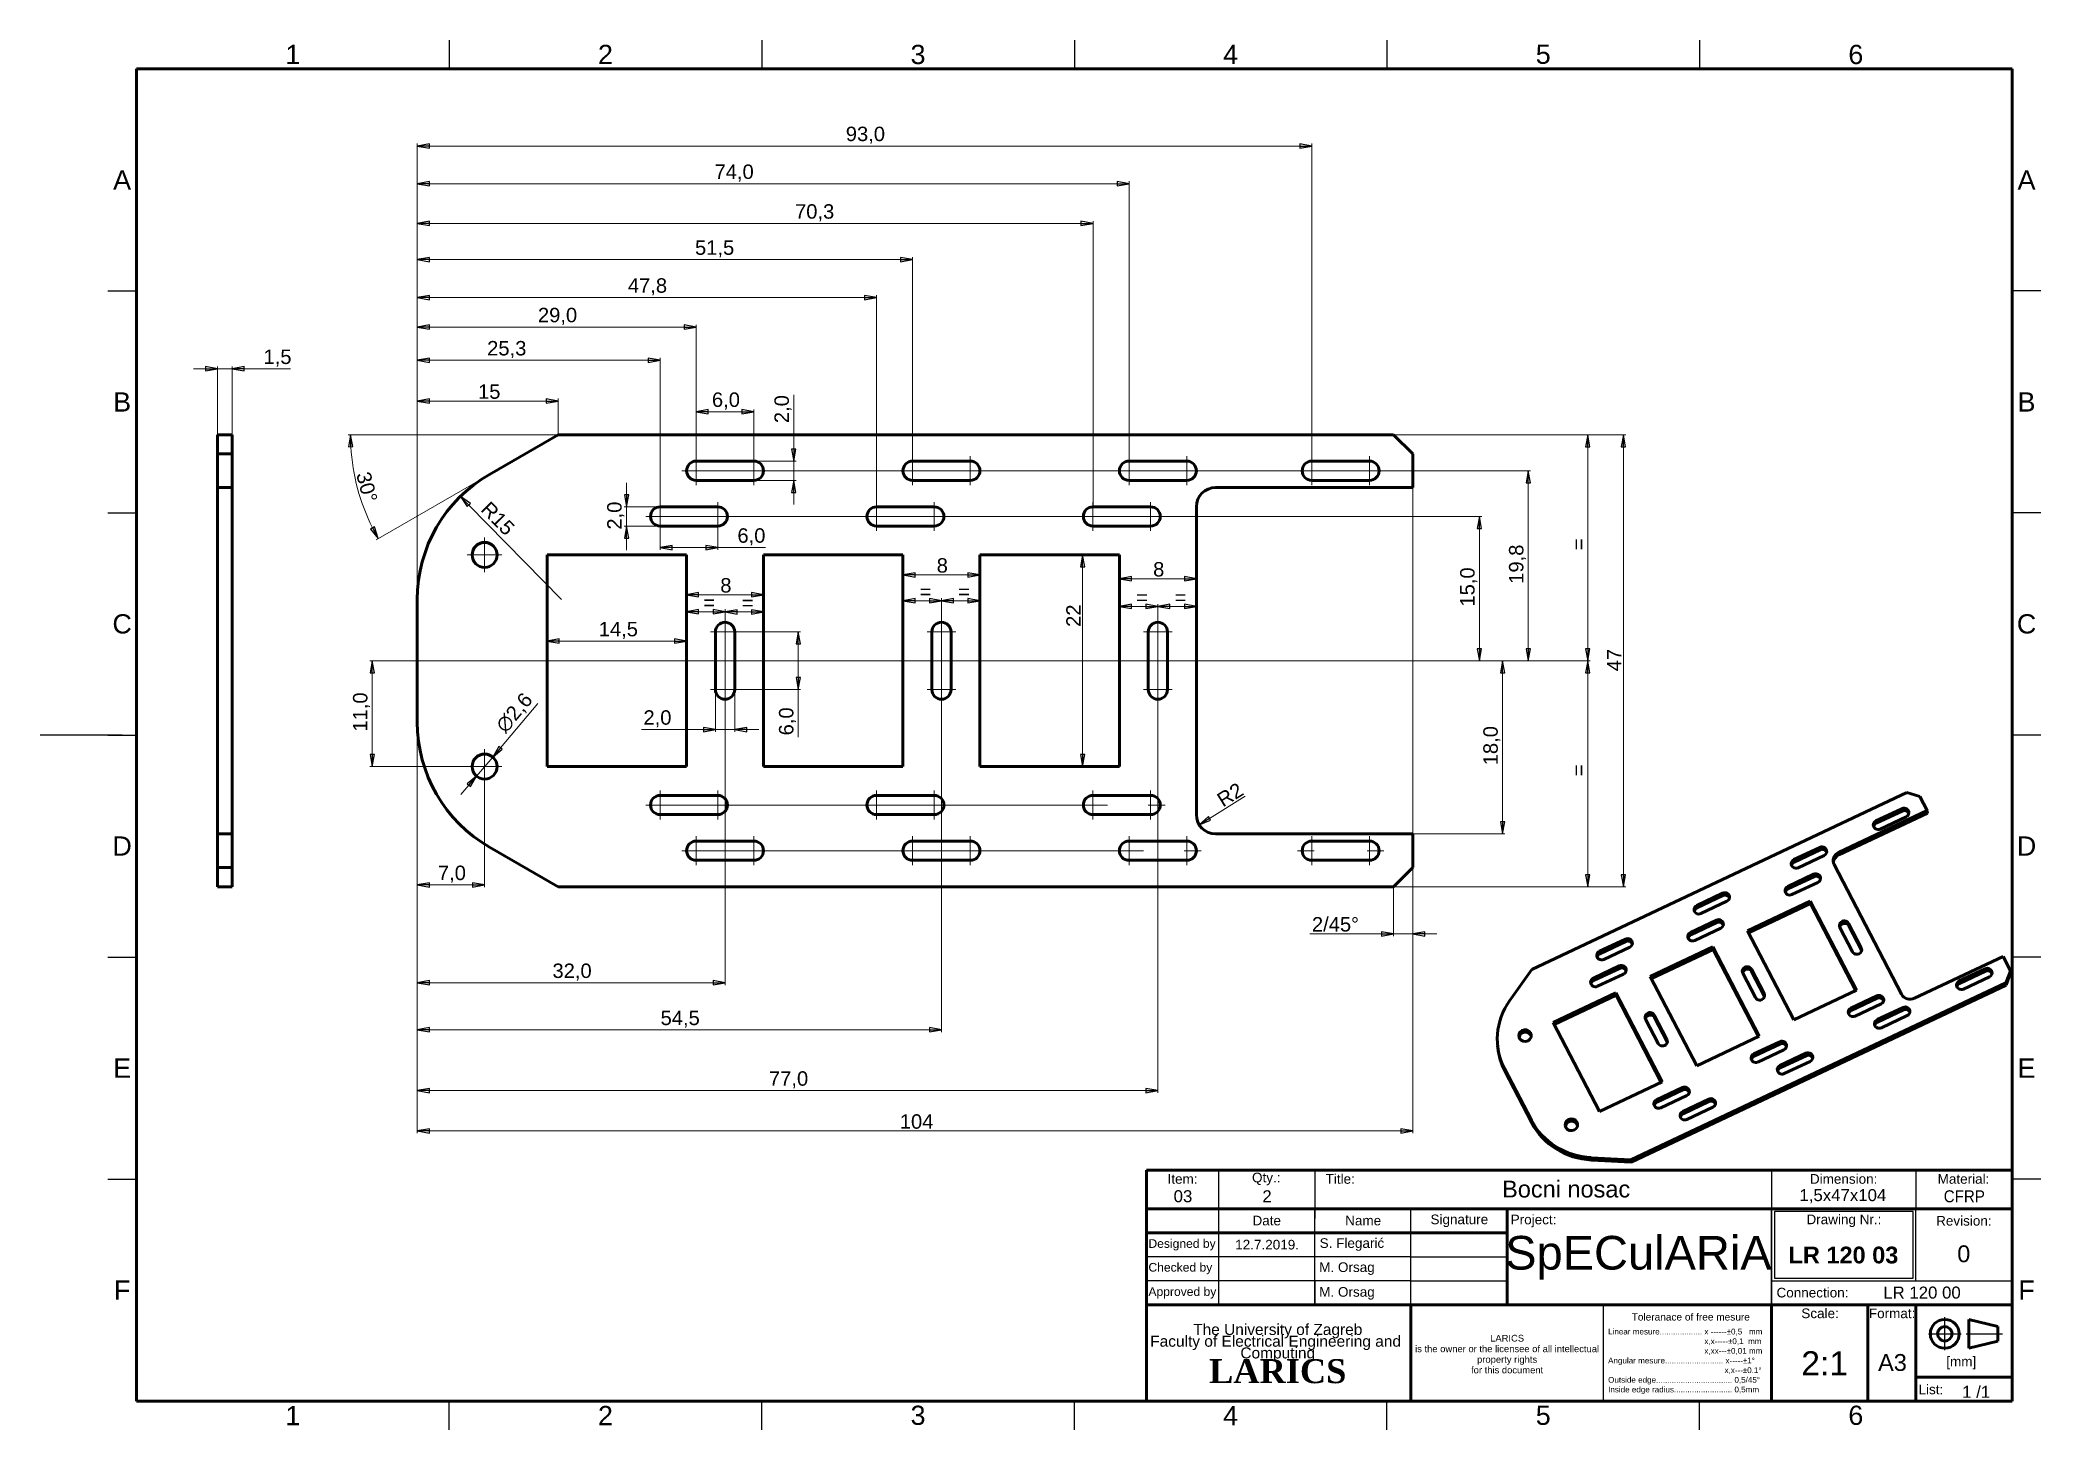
# Model space of a CAD drawing. Header units: millimetres. Extents: x 0 to 208, y 2 to 146.
import ezdxf
from ezdxf.enums import TextEntityAlignment as Align

# ---------------------------------------------------------------- set-up
doc = ezdxf.new("R2010")
doc.units = ezdxf.units.MM
doc.header["$LTSCALE"] = 0.5
doc.linetypes.add('CHAIN', pattern=[0.3543, 0.2362, -0.0295, 0.0591, -0.0295])
for name, color, linetype, lineweight in [('Center Mark(INTECO)', 7, 'CHAIN', 18), ('Centerline(INTECO)', 7, 'CHAIN', 18), ('Dimensions(INTECO)', 7, 'Continuous', 25), ('Sketch Geometry(INTECO)', 7, 'Continuous', 50), ('Symbols(INTECO)', 7, 'Continuous', 18)]:
    doc.layers.add(name, color=color, linetype=linetype, lineweight=lineweight)
doc.layers.add('Visible Edges(INTECO)', color=7, linetype='Continuous', lineweight=50, true_color=0x262659)
doc.styles.add('Current-ISO-INTECO', font='arial.ttf')
doc.styles.add('Current-ISO-INTECODimensionsText', font='arial.ttf')
doc.styles.add('Text Style101', font='arial.ttf')
doc.styles.add('Text Style102', font='arialbd.ttf')
doc.styles.add('Text Style108', font='arial.ttf', dxfattribs={"width": 0.9})
doc.styles.add('Text Style40', font='arial.ttf')
doc.styles.add('Text Style77', font='arial.ttf')
doc.styles.add('Text Style81', font='arial.ttf')
doc.dimstyles.new('ISO - INTECO', dxfattribs={"dimscale": 0.5, "dimtxt": 3, "dimasz": 2.5, "dimexe": 0.5, "dimexo": 0, "dimgap": 0.4, "dimtad": 1, "dimrnd": 1e-08, "dimzin": 0, "dimtxsty": 'Current-ISO-INTECODimensionsText', "dimblk": 'Filled-3', "dimcen": 0.09, "dimdle": 7, "dimclrd": 7, "dimclre": 7, "dimclrt": 7, "dimadec": 1, "dimazin": 0, "dimtfac": 0.666667, "dimtmove": 0, "dimatfit": 3, "dimfxl": 1, "dimtolj": 1, "dimlwd": 15, "dimlwe": 15, "dimarcsym": 0})

msp = doc.modelspace()

# ---------------------------------------------------------------- blocks, each defined once
blk = doc.blocks.new('Borders INTECO Okvir')
at = {"layer": 'Sketch Geometry(INTECO)', "lineweight": 25}
for p, q in [((85, 293), (85, 287)), ((150, 293), (150, 287)), ((215, 293), (215, 287)), ((280, 293), (280, 287)), ((345, 293), (345, 287)), ((14, 240.83), (20, 240.83)), ((416, 240.83), (410, 240.83)), ((14, 194.67), (20, 194.67)), ((416, 194.67), (410, 194.67)), ((17, 148.5), (-0.07, 148.5)), ((14, 148.5), (20, 148.5)), ((416, 148.5), (410, 148.5)), ((14, 102.33), (20, 102.33)), ((416, 102.33), (410, 102.33)), ((14, 56.17), (20, 56.17)), ((416, 56.17), (410, 56.17)), ((85, 4), (85, 10)), ((150, 4), (150, 10)), ((215, 4), (215, 10)), ((280, 4), (280, 10)), ((345, 4), (345, 10))]:
    blk.add_line(p, q, dxfattribs=at)
at = {"layer": 'Sketch Geometry(INTECO)'}
for p, q in [((410, 287), (20, 287)), ((20, 287), (20, 10)), ((410, 10), (410, 287)), ((20, 10), (410, 10))]:
    blk.add_line(p, q, dxfattribs=at)
at = {"layer": 'Symbols(INTECO)', "color": 7, "char_height": 4, "style": 'Current-ISO-INTECO'}
for s, insert, attachment_point in [('\\fArial|b0|i0;\\H4.0000;1', (52.5, 292), 2), ('\\fArial|b0|i0;\\H4.0000;2', (117.5, 292), 2), ('\\fArial|b0|i0;\\H4.0000;3', (182.5, 292), 2), ('\\fArial|b0|i0;\\H4.0000;4', (247.5, 292), 2), ('\\fArial|b0|i0;\\H4.0000;5', (312.5, 292.05), 2), ('\\fArial|b0|i0;\\H4.0000;6', (377.5, 292), 2), ('\\fArial|b0|i0;\\H4.0000;A', (17, 263.92), 5), ('\\fArial|b0|i0;\\H4.0000;A', (413, 263.92), 5), ('\\fArial|b0|i0;\\H4.0000;B', (17, 217.75), 5), ('\\fArial|b0|i0;\\H4.0000;B', (413, 217.75), 5), ('\\fArial|b0|i0;\\H4.0000;C', (17, 171.58), 5), ('\\fArial|b0|i0;\\H4.0000;C', (413, 171.58), 5), ('\\fArial|b0|i0;\\H4.0000;D', (17, 125.42), 5), ('\\fArial|b0|i0;\\H4.0000;D', (413, 125.42), 5), ('\\fArial|b0|i0;\\H4.0000;E', (17, 79.25), 5), ('\\fArial|b0|i0;\\H4.0000;E', (413, 79.25), 5), ('\\fArial|b0|i0;\\H4.0000;F', (17, 33.08), 5), ('\\fArial|b0|i0;\\H4.0000;F', (413, 33.08), 5), ('\\fArial|b0|i0;\\H4.0000;1', (52.5, 5), 8), ('\\fArial|b0|i0;\\H4.0000;2', (117.5, 5), 8), ('\\fArial|b0|i0;\\H4.0000;3', (182.5, 5), 8), ('\\fArial|b0|i0;\\H4.0000;4', (247.5, 5), 8), ('\\fArial|b0|i0;\\H4.0000;5', (312.5, 5), 8), ('\\fArial|b0|i0;\\H4.0000;6', (377.5, 5), 8)]:
    blk.add_mtext(s, dxfattribs=dict(at, insert=insert, attachment_point=attachment_point))
blk = doc.blocks.new('Title Blocks LARICS Radionicka EN')
at = {"layer": 'Sketch Geometry(INTECO)'}
for p, q in [((9.74, 57.81), (9.74, 67.81)), ((9.74, 67.81), (24.74, 67.81)), ((24.74, 67.81), (44.74, 67.81)), ((44.74, 67.81), (139.74, 67.81)), ((139.74, 67.81), (169.74, 67.81)), ((169.74, 67.81), (189.74, 67.81)), ((189.74, 67.81), (189.74, 59.81)), ((9.74, 59.81), (9.74, 54.81)), ((24.74, 59.81), (9.74, 59.81)), ((44.74, 59.81), (24.74, 59.81)), ((64.74, 59.81), (44.74, 59.81)), ((64.74, 59.81), (84.74, 59.81)), ((84.74, 39.81), (84.74, 59.81)), ((84.74, 59.81), (139.74, 59.81)), ((139.74, 59.81), (189.74, 59.81)), ((189.74, 59.81), (189.74, 39.81)), ((9.74, 54.81), (9.74, 49.81)), ((24.74, 54.81), (9.74, 54.81)), ((44.74, 54.81), (24.74, 54.81)), ((64.74, 54.81), (44.74, 54.81)), ((64.74, 54.81), (84.74, 54.81)), ((9.74, 49.81), (9.74, 44.81)), ((9.74, 44.81), (9.74, 39.81)), ((84.74, 44.81), (84.74, 39.81)), ((64.74, 39.81), (9.74, 39.81)), ((9.74, 39.81), (9.74, 19.81)), ((64.74, 19.81), (64.74, 39.81)), ((139.74, 39.81), (64.74, 39.81)), ((64.74, 39.81), (64.74, 19.81)), ((139.74, 39.81), (84.74, 39.81)), ((139.74, 19.81), (139.74, 39.81)), ((159.74, 39.81), (139.74, 39.81)), ((139.74, 39.81), (139.74, 19.81)), ((189.74, 39.81), (139.74, 39.81)), ((159.74, 19.81), (159.74, 39.81)), ((169.74, 39.81), (159.74, 39.81)), ((159.74, 39.81), (159.74, 19.81)), ((169.74, 19.81), (169.74, 39.81)), ((189.74, 39.81), (169.74, 39.81)), ((169.74, 39.81), (169.74, 19.81)), ((189.74, 19.81), (189.74, 39.81)), ((180.74, 36.81), (180.74, 30.81)), ((180.74, 36.81), (186.74, 35.31)), ((186.74, 35.31), (186.74, 32.31)), ((180.74, 30.81), (186.74, 32.31)), ((169.74, 24.81), (189.74, 24.81)), ((9.74, 19.81), (64.74, 19.81)), ((64.74, 19.81), (139.74, 19.81)), ((139.74, 19.81), (159.74, 19.81)), ((159.74, 19.81), (169.74, 19.81)), ((169.74, 19.81), (189.74, 19.81))]:
    blk.add_line(p, q, dxfattribs=at)
at = {"layer": 'Sketch Geometry(INTECO)', "lineweight": 25}
for p, q in [((24.74, 67.81), (24.74, 57.8)), ((44.74, 67.81), (44.74, 57.8)), ((139.74, 67.81), (139.74, 59.81)), ((169.74, 67.81), (169.74, 59.81)), ((24.74, 59.81), (24.74, 54.81)), ((44.74, 54.81), (44.74, 59.81)), ((64.74, 54.81), (64.74, 59.81)), ((139.74, 59.81), (139.74, 39.81)), ((139.74, 39.81), (139.74, 59.81)), ((169.14, 59.21), (140.34, 59.21)), ((140.34, 59.21), (140.34, 45.41)), ((169.14, 45.41), (169.14, 59.21)), ((169.74, 44.81), (169.74, 59.81)), ((24.74, 54.81), (24.74, 49.81)), ((44.74, 49.81), (44.74, 54.81)), ((64.74, 49.81), (64.74, 54.81)), ((24.74, 49.81), (9.74, 49.81)), ((24.74, 49.81), (24.74, 44.81)), ((44.74, 49.81), (24.74, 49.81)), ((44.74, 44.81), (44.74, 49.81)), ((64.74, 49.81), (44.74, 49.81)), ((64.74, 44.81), (64.74, 49.81)), ((64.74, 49.81), (84.74, 49.81)), ((24.74, 44.81), (9.74, 44.81)), ((44.74, 44.81), (24.74, 44.81)), ((24.74, 44.81), (24.74, 39.81)), ((44.74, 39.81), (44.74, 44.81)), ((64.74, 44.81), (44.74, 44.81)), ((44.74, 44.81), (44.74, 39.81)), ((64.74, 39.81), (64.74, 44.81)), ((64.74, 44.81), (84.74, 44.81)), ((139.74, 44.81), (189.74, 44.81)), ((140.34, 45.41), (169.14, 45.41)), ((104.74, 19.81), (104.74, 39.81))]:
    blk.add_line(p, q, dxfattribs=at)
at = {"layer": 'Sketch Geometry(INTECO)', "linetype": 'Continuous', "lineweight": 25}
for p, q in [((172.36, 33.81), (179.15, 33.81)), ((175.74, 30.4), (175.74, 37.25)), ((180.18, 33.81), (187.72, 33.81))]:
    blk.add_line(p, q, dxfattribs=at)
at = {"layer": 'Sketch Geometry(INTECO)'}
for radius in [3, 1.5]:
    blk.add_circle((175.74, 33.81), radius, dxfattribs=at)
at = {"layer": 'Symbols(INTECO)', "color": 7, "style": 'Current-ISO-INTECO'}
for s, insert, char_height, width, attachment_point in [('Item:', (17.24, 66), 2.007, 15.1495, 5), ('Qty.:', (34.65, 66), 2.007, 19.3631, 5), ('Dimension:', (154.71, 66), 2.007, 28.4296, 5), ('Material:', (179.63, 66), 2.007, 18.4679, 5), ('Date', (34.75, 57.35), 2.007, 20.0481, 5), ('Name', (54.8, 57.35), 2.007, 20.0481, 5), ('Signature', (74.8, 57.3), 2.007, 20.1445, 5), ('Project:', (85.48, 57.27), 2.007, 16.0912, 4), ('Drawing Nr.:', (154.77, 57.3), 2.0066, 29.9734, 5), ('Revision:', (179.71, 57.3), 2.007, 19.8632, 5), ('\\fArial|b0|i0;\\H1.8000;Designed by', (10.15, 52.31), 1.8, 14.8433, 4), ('\\fArial|b0|i0;\\H1.8000;Checked by', (10.15, 47.37), 1.8, 14.8433, 4), ('\\fArial|b0|i0;\\H1.8000;Approved by', (10.15, 42.31), 1.8, 14.8433, 4), ('Connection:', (140.75, 42.36), 2.0066, 16.7091, 4), ('\\fArial|b0|i0;\\H1.5000;Toleranace of free mesure', (122.92, 37.31), 1.5, 44.5938, 5), ('Scale:', (149.81, 39.07), 2.007, 19.68, 2), ('Format:', (164.79, 39.07), 2.007, 9.8587, 2), ('[mm]', (176.05, 29.06), 2.007, 6.2278, 1), ('List:', (170.28, 22.23), 2.007, 5.4215, 4)]:
    blk.add_mtext(s, dxfattribs=dict(at, insert=insert, char_height=char_height, width=width, attachment_point=attachment_point))
at = {"layer": 'Symbols(INTECO)', "color": 7, "insert": (50.03, 66), "char_height": 2.007, "attachment_point": 5, "style": 'Current-ISO-INTECO'}
blk.add_mtext('Title:', dxfattribs=at)
at = {"layer": 'Symbols(INTECO)', "color": 7, "style": 'Current-ISO-INTECO'}
for s, insert, char_height, width, attachment_point, line_spacing_factor in [('{\\H1.14622x;The University of Zagreb\\PFaculty of Electrical Engineering and \\H1.56004x; \\H0.64101x;Computing\\H1.639x; \\H0.66318x;\\P\\fGeorgia|b1|i0|c0|p18;\\H2x;LARICS\\H1.30482x; }', (37.04, 29.67), 2.0066, 54.7763, 5, 0.635947), ('\\fArial|b0|i0;\\H1.4000;LARICS\\Pis the owner or the licensee of all intellectual property rights\\Pfor this document', (84.73, 29.58), 1.4, 40.0328, 5, 0.944222), ('\\fArial|b0|i0;\\H1.2000;Linear mesure................... x ------\\fAIGDT|b0|i0;\\H1.2000;`\\fArial|b0|i0;\\H1.2000;0,5   mm\\P                                           x,x-----\\fAIGDT|b0|i0;\\H1.2000;`\\fArial|b0|i0;\\H1.2000;0,1  mm\\P                                           x,xx---\\fAIGDT|b0|i0;\\H1.2000;`\\fArial|b0|i0;\\H1.2000;0,01 mm\\PAngular mesure.......................... x-----\\fAIGDT|b0|i0;\\H1.2000;`\\fArial|b0|i0;\\H1.2000;1\\fAIGDT|b0|i0;\\H1.2000;~\\P\\fArial|b0|i0;\\H1.2000;                                                    x,x---\\fAIGDT|b0|i0;\\H1.2000;`\\fArial|b0|i0;\\H1.2000;0.1\\fAIGDT|b0|i0;\\H1.2000;~\\P\\fArial|b0|i0;\\H1.2000;Outside edge.................................. 0,5/45\\fAIGDT|b0|i0;\\H1.2000;~\\P\\fArial|b0|i0;\\H1.2000;Inside edge radius.......................... 0,5mm', (105.73, 28.07), 1.2, 34.7556, 4, 1.0033), ('\\fArial|b0|i0;\\H2.5000;1 /1 ', (182.27, 21.73), 2.5, 16.21, 5, 0.708166)]:
    blk.add_mtext(s, dxfattribs=dict(at, insert=insert, char_height=char_height, width=width, attachment_point=attachment_point, line_spacing_factor=line_spacing_factor))
at = {"layer": 'Symbols(INTECO)', "color": 7}
for tag, p, height, style in [('Pozicija_001', (15.39, 61.17), 2.5, 'Text Style77'), ('Komada_001', (33.84, 61.15), 2.5, 'Text Style77'), ('TITLE_001', (83.69, 62.16), 3.5, 'Text Style40'), ('Gabariti_001', (145.52, 61.4), 2.5, 'Text Style77'), ('PROJECT_001', (84.32, 47.16), 7, 'Text Style101'), ('CREATION_DATE_001', (28.19, 51.34), 2.01, 'Current-ISO-INTECO'), ('AUTHOR_001', (45.75, 51.67), 2.01, 'Current-ISO-INTECO'), ('PART_NUMBER_001', (143.25, 48.44), 3.5, 'Text Style102'), ('REVISION_NUMBER_001', (178.33, 48.7), 3.5, 'Text Style40'), ('CHECKED_BY_001', (45.66, 46.66), 2.01, 'Current-ISO-INTECO'), ('ENG_APPROVED_BY_001', (45.66, 41.52), 2.01, 'Current-ISO-INTECO'), ('Veza_sa_001', (162.94, 41.13), 2.5, 'Text Style77'), ('<Mjerilo>_001', (145.9, 25.18), 5, 'Text Style81'), ('Sheet_Size_001', (161.87, 26.1), 3.5, 'Text Style40')]:
    blk.add_attdef(tag, p, '', height=height, dxfattribs=dict(at, style=style))
at = {"layer": 'Symbols(INTECO)', "color": 7, "style": 'Text Style108', "width": 0.9}
blk.add_attdef('MATERIAL_001', (175.52, 61.15), '', height=2.5, dxfattribs=at)
at = {"layer": 'Symbols(INTECO)', "color": 7, "style": 'Current-ISO-INTECO'}
for tag, p in [('CHECKED_DATE', (34.71, 47.3)), ('ENG_APPROVAL_DATE', (34.77, 42.34))]:
    blk.add_attdef(tag, text='', height=2.01, dxfattribs=at).set_placement(p, align=Align.MIDDLE_CENTER)
blk = doc.blocks.new('Filled-3')
at = {"color": 0}
for p, q in [((0, 0), (-1, 0.18)), ((-1, 0.18), (-1, -0.18)), ((-1, 0), (0, 0)), ((-1, -0.18), (0, 0))]:
    blk.add_line(p, q, dxfattribs=at)
at = {"color": 0, "flags": 128}
blk.add_lwpolyline([(-1, -0.18), (0, 0), (-1, 0.18), (-1, -0.18)], dxfattribs=at)
at = {"color": 0}
blk.add_solid([(-1, -0.18), (0, 0), (-1, 0.18), (-1, -0.18)], dxfattribs=at)
blk = doc.blocks.new('*D25')
at = {"layer": 'Defpoints', "color": 0, "linetype": 'Continuous', "transparency": 16777216}
for p in [(71.19, 84.72), (39.19, 75.59), (71.19, 48.49)]:
    blk.add_point(p, dxfattribs=at)
at = {"layer": 'Dimensions(INTECO)', "color": 7, "linetype": 'Continuous', "lineweight": 15, "transparency": 16777216}
for p, q in [((71.19, 84.72), (71.19, 48.24)), ((39.19, 75.59), (39.19, 48.24)), ((40.44, 48.49), (69.94, 48.49))]:
    blk.add_line(p, q, dxfattribs=at)
at = {"layer": 'Dimensions(INTECO)', "color": 7, "linetype": 'Continuous', "lineweight": 15, "transparency": 16777216, "xscale": 1.25, "yscale": 1.25, "zscale": 1.25, "rotation": 180}
blk.add_blockref('Filled-3', (39.19, 48.49), dxfattribs=at)
at = {"layer": 'Dimensions(INTECO)', "color": 7, "linetype": 'Continuous', "lineweight": 15, "transparency": 16777216, "xscale": 1.25, "yscale": 1.25, "zscale": 1.25}
blk.add_blockref('Filled-3', (71.19, 48.49), dxfattribs=at)
at = {"layer": 'Dimensions(INTECO)', "color": 7, "linetype": 'Continuous', "lineweight": 18, "transparency": 16777216, "insert": (53.24, 50.49), "char_height": 1.5, "attachment_point": 1, "style": 'Current-ISO-INTECODimensionsText'}
blk.add_mtext('\\A1;32,0', dxfattribs=at)
blk = doc.blocks.new('*D26')
at = {"layer": 'Defpoints', "color": 0, "linetype": 'Continuous', "transparency": 16777216}
for p in [(93.69, 84.72), (39.19, 75.59), (93.69, 43.6)]:
    blk.add_point(p, dxfattribs=at)
at = {"layer": 'Dimensions(INTECO)', "color": 7, "linetype": 'Continuous', "lineweight": 15, "transparency": 16777216}
for p, q in [((93.69, 84.72), (93.69, 43.35)), ((39.19, 75.59), (39.19, 43.35)), ((40.44, 43.6), (92.44, 43.6))]:
    blk.add_line(p, q, dxfattribs=at)
at = {"layer": 'Dimensions(INTECO)', "color": 7, "linetype": 'Continuous', "lineweight": 15, "transparency": 16777216, "xscale": 1.25, "yscale": 1.25, "zscale": 1.25, "rotation": 180}
blk.add_blockref('Filled-3', (39.19, 43.6), dxfattribs=at)
at = {"layer": 'Dimensions(INTECO)', "color": 7, "linetype": 'Continuous', "lineweight": 15, "transparency": 16777216, "xscale": 1.25, "yscale": 1.25, "zscale": 1.25}
blk.add_blockref('Filled-3', (93.69, 43.6), dxfattribs=at)
at = {"layer": 'Dimensions(INTECO)', "color": 7, "linetype": 'Continuous', "lineweight": 18, "transparency": 16777216, "insert": (64.48, 45.59), "char_height": 1.5, "attachment_point": 1, "style": 'Current-ISO-INTECODimensionsText'}
blk.add_mtext('\\A1;54,5', dxfattribs=at)
blk = doc.blocks.new('*D27')
at = {"layer": 'Defpoints', "color": 0, "linetype": 'Continuous', "transparency": 16777216}
for p in [(116.19, 84.72), (39.19, 75.59), (116.19, 37.29)]:
    blk.add_point(p, dxfattribs=at)
at = {"layer": 'Dimensions(INTECO)', "color": 7, "linetype": 'Continuous', "lineweight": 15, "transparency": 16777216}
for p, q in [((116.19, 84.72), (116.19, 37.04)), ((39.19, 75.59), (39.19, 37.04)), ((40.44, 37.29), (114.94, 37.29))]:
    blk.add_line(p, q, dxfattribs=at)
at = {"layer": 'Dimensions(INTECO)', "color": 7, "linetype": 'Continuous', "lineweight": 15, "transparency": 16777216, "xscale": 1.25, "yscale": 1.25, "zscale": 1.25, "rotation": 180}
blk.add_blockref('Filled-3', (39.19, 37.29), dxfattribs=at)
at = {"layer": 'Dimensions(INTECO)', "color": 7, "linetype": 'Continuous', "lineweight": 15, "transparency": 16777216, "xscale": 1.25, "yscale": 1.25, "zscale": 1.25}
blk.add_blockref('Filled-3', (116.19, 37.29), dxfattribs=at)
at = {"layer": 'Dimensions(INTECO)', "color": 7, "linetype": 'Continuous', "lineweight": 18, "transparency": 16777216, "insert": (75.75, 39.29), "char_height": 1.5, "attachment_point": 1, "style": 'Current-ISO-INTECODimensionsText'}
blk.add_mtext('\\A1;77,0', dxfattribs=at)
blk = doc.blocks.new('*D28')
at = {"layer": 'Defpoints', "color": 0, "linetype": 'Continuous', "transparency": 16777216}
for p in [(142.69, 99.97), (39.19, 75.59), (142.69, 33.09)]:
    blk.add_point(p, dxfattribs=at)
at = {"layer": 'Dimensions(INTECO)', "color": 7, "linetype": 'Continuous', "lineweight": 15, "transparency": 16777216}
for p, q in [((142.69, 99.97), (142.69, 32.84)), ((39.19, 75.59), (39.19, 32.84)), ((40.44, 33.09), (141.44, 33.09))]:
    blk.add_line(p, q, dxfattribs=at)
at = {"layer": 'Dimensions(INTECO)', "color": 7, "linetype": 'Continuous', "lineweight": 15, "transparency": 16777216, "xscale": 1.25, "yscale": 1.25, "zscale": 1.25, "rotation": 180}
blk.add_blockref('Filled-3', (39.19, 33.09), dxfattribs=at)
at = {"layer": 'Dimensions(INTECO)', "color": 7, "linetype": 'Continuous', "lineweight": 15, "transparency": 16777216, "xscale": 1.25, "yscale": 1.25, "zscale": 1.25}
blk.add_blockref('Filled-3', (142.69, 33.09), dxfattribs=at)
at = {"layer": 'Dimensions(INTECO)', "color": 7, "linetype": 'Continuous', "lineweight": 18, "transparency": 16777216, "insert": (89.35, 34.82), "char_height": 1.5, "attachment_point": 1, "style": 'Current-ISO-INTECODimensionsText'}
blk.add_mtext('\\A1;104', dxfattribs=at)
blk = doc.blocks.new('*D29')
at = {"layer": 'Defpoints', "color": 0, "linetype": 'Continuous', "transparency": 16777216}
for p in [(39.19, 75.59), (46.19, 69.17), (46.19, 58.67)]:
    blk.add_point(p, dxfattribs=at)
at = {"layer": 'Dimensions(INTECO)', "color": 7, "linetype": 'Continuous', "lineweight": 15, "transparency": 16777216}
for p, q in [((39.19, 75.59), (39.19, 58.42)), ((46.19, 69.17), (46.19, 58.42)), ((40.44, 58.67), (44.94, 58.67))]:
    blk.add_line(p, q, dxfattribs=at)
at = {"layer": 'Dimensions(INTECO)', "color": 7, "linetype": 'Continuous', "lineweight": 15, "transparency": 16777216, "xscale": 1.25, "yscale": 1.25, "zscale": 1.25, "rotation": 180}
blk.add_blockref('Filled-3', (39.19, 58.67), dxfattribs=at)
at = {"layer": 'Dimensions(INTECO)', "color": 7, "linetype": 'Continuous', "lineweight": 15, "transparency": 16777216, "xscale": 1.25, "yscale": 1.25, "zscale": 1.25}
blk.add_blockref('Filled-3', (46.19, 58.67), dxfattribs=at)
at = {"layer": 'Dimensions(INTECO)', "color": 7, "linetype": 'Continuous', "lineweight": 18, "transparency": 16777216, "insert": (41.33, 60.67), "char_height": 1.5, "attachment_point": 1, "style": 'Current-ISO-INTECODimensionsText'}
blk.add_mtext('\\A1;7,0', dxfattribs=at)
blk = doc.blocks.new('*D30')
at = {"layer": 'Defpoints', "color": 0, "linetype": 'Continuous', "transparency": 16777216}
for p in [(53.84, 108.97), (53.84, 105.47), (39.19, 88.35)]:
    blk.add_point(p, dxfattribs=at)
at = {"layer": 'Dimensions(INTECO)', "color": 7, "linetype": 'Continuous', "lineweight": 15, "transparency": 16777216}
for p, q in [((39.19, 88.35), (39.19, 109.22)), ((40.44, 108.97), (52.59, 108.97)), ((53.84, 105.47), (53.84, 109.22))]:
    blk.add_line(p, q, dxfattribs=at)
at = {"layer": 'Dimensions(INTECO)', "color": 7, "linetype": 'Continuous', "lineweight": 15, "transparency": 16777216, "xscale": 1.25, "yscale": 1.25, "zscale": 1.25, "rotation": 180}
blk.add_blockref('Filled-3', (39.19, 108.97), dxfattribs=at)
at = {"layer": 'Dimensions(INTECO)', "color": 7, "linetype": 'Continuous', "lineweight": 15, "transparency": 16777216, "xscale": 1.25, "yscale": 1.25, "zscale": 1.25}
blk.add_blockref('Filled-3', (53.84, 108.97), dxfattribs=at)
at = {"layer": 'Dimensions(INTECO)', "color": 7, "linetype": 'Continuous', "lineweight": 18, "transparency": 16777216, "insert": (45.5, 110.7), "char_height": 1.5, "attachment_point": 1, "style": 'Current-ISO-INTECODimensionsText'}
blk.add_mtext('\\A1;15', dxfattribs=at)
blk = doc.blocks.new('*D31')
at = {"layer": 'Defpoints', "color": 0, "linetype": 'Continuous', "transparency": 16777216}
for p in [(53.83, 105.47), (53.83, 105.47), (53.84, 105.47), (32.57, 101.72)]:
    blk.add_point(p, dxfattribs=at)
at = {"layer": 'Dimensions(INTECO)', "color": 7, "linetype": 'Continuous', "lineweight": 15, "transparency": 16777216}
for q in [(31.99, 105.47), (34.92, 94.55)]:
    blk.add_line((53.83, 105.47), q, dxfattribs=at)
blk.add_arc((53.84, 105.47), 21.6, 183.3168, 206.6832, dxfattribs=at)
at = {"layer": 'Dimensions(INTECO)', "color": 7, "linetype": 'Continuous', "lineweight": 15, "transparency": 16777216, "xscale": 1.25, "yscale": 1.25, "zscale": 1.25}
for p, rotation in [((32.24, 105.47), 91.65842119443691), ((35.13, 94.67), 298.3415788052067)]:
    blk.add_blockref('Filled-3', p, dxfattribs=dict(at, rotation=rotation))
at = {"layer": 'Dimensions(INTECO)', "color": 7, "linetype": 'Continuous', "lineweight": 18, "transparency": 16777216, "insert": (34.27, 101.75), "char_height": 1.5, "attachment_point": 1, "rotation": 285, "style": 'Current-ISO-INTECODimensionsText'}
blk.add_mtext('\\A1;30°', dxfattribs=at)
blk = doc.blocks.new('*D32')
at = {"layer": 'Defpoints', "color": 0, "linetype": 'Continuous', "transparency": 16777216}
for p in [(43.67, 99.05), (54.19, 88.35)]:
    blk.add_point(p, dxfattribs=at)
at = {"layer": 'Dimensions(INTECO)', "color": 7, "linetype": 'Continuous', "lineweight": 15, "transparency": 16777216}
blk.add_line((54.19, 88.35), (44.54, 98.16), dxfattribs=at)
at = {"layer": 'Dimensions(INTECO)', "color": 7, "linetype": 'Continuous', "lineweight": 15, "transparency": 16777216, "xscale": 1.25, "yscale": 1.25, "zscale": 1.25, "rotation": 134.5286576132416}
blk.add_blockref('Filled-3', (43.67, 99.05), dxfattribs=at)
at = {"layer": 'Dimensions(INTECO)', "color": 7, "linetype": 'Continuous', "lineweight": 18, "transparency": 16777216, "insert": (46.76, 98.66), "char_height": 1.5, "attachment_point": 1, "rotation": 314.5287, "style": 'Current-ISO-INTECODimensionsText'}
blk.add_mtext('\\A1;R15', dxfattribs=at)
blk = doc.blocks.new('*D33')
at = {"layer": 'Defpoints', "color": 0, "linetype": 'Continuous', "transparency": 16777216}
for p in [(67.19, 88.01), (67.19, 87.07), (71.19, 85.97)]:
    blk.add_point(p, dxfattribs=at)
at = {"layer": 'Dimensions(INTECO)', "color": 7, "linetype": 'Continuous', "lineweight": 15, "transparency": 16777216}
for p, q in [((69.94, 87.07), (68.44, 87.07)), ((71.19, 85.97), (71.19, 87.32))]:
    blk.add_line(p, q, dxfattribs=at)
at = {"layer": 'Dimensions(INTECO)', "color": 7, "linetype": 'Continuous', "lineweight": 15, "transparency": 16777216, "xscale": 1.25, "yscale": 1.25, "zscale": 1.25, "rotation": 180}
blk.add_blockref('Filled-3', (67.19, 87.07), dxfattribs=at)
at = {"layer": 'Dimensions(INTECO)', "color": 7, "linetype": 'Continuous', "lineweight": 15, "transparency": 16777216, "xscale": 1.25, "yscale": 1.25, "zscale": 1.25}
blk.add_blockref('Filled-3', (71.19, 87.07), dxfattribs=at)
at = {"layer": 'Dimensions(INTECO)', "color": 7, "linetype": 'Continuous', "lineweight": 18, "transparency": 16777216, "insert": (68.34, 88.77), "char_height": 1.5, "attachment_point": 1, "style": 'Current-ISO-INTECODimensionsText'}
blk.add_mtext('\\A1; \\fArial|b0|i0;\\H1.5000;=', dxfattribs=at)
blk = doc.blocks.new('*D34')
at = {"layer": 'Defpoints', "color": 0, "linetype": 'Continuous', "transparency": 16777216}
for p in [(75.19, 88.01), (71.19, 86.47), (75.19, 87.05)]:
    blk.add_point(p, dxfattribs=at)
at = {"layer": 'Dimensions(INTECO)', "color": 7, "linetype": 'Continuous', "lineweight": 15, "transparency": 16777216}
for p, q in [((71.19, 86.47), (71.19, 87.3)), ((72.44, 87.05), (73.94, 87.05))]:
    blk.add_line(p, q, dxfattribs=at)
at = {"layer": 'Dimensions(INTECO)', "color": 7, "linetype": 'Continuous', "lineweight": 15, "transparency": 16777216, "xscale": 1.25, "yscale": 1.25, "zscale": 1.25, "rotation": 180}
blk.add_blockref('Filled-3', (71.19, 87.05), dxfattribs=at)
at = {"layer": 'Dimensions(INTECO)', "color": 7, "linetype": 'Continuous', "lineweight": 15, "transparency": 16777216, "xscale": 1.25, "yscale": 1.25, "zscale": 1.25}
blk.add_blockref('Filled-3', (75.19, 87.05), dxfattribs=at)
at = {"layer": 'Dimensions(INTECO)', "color": 7, "linetype": 'Continuous', "lineweight": 18, "transparency": 16777216, "insert": (72.34, 88.75), "char_height": 1.5, "attachment_point": 1, "style": 'Current-ISO-INTECODimensionsText'}
blk.add_mtext('\\A1; \\fArial|b0|i0;\\H1.5000;=', dxfattribs=at)
blk = doc.blocks.new('*D35')
at = {"layer": 'Defpoints', "color": 0, "linetype": 'Continuous', "transparency": 16777216}
for p in [(67.19, 91.3), (75.19, 91.3), (75.19, 88.83)]:
    blk.add_point(p, dxfattribs=at)
at = {"layer": 'Dimensions(INTECO)', "color": 7, "linetype": 'Continuous', "lineweight": 15, "transparency": 16777216}
blk.add_line((68.44, 88.83), (73.94, 88.83), dxfattribs=at)
at = {"layer": 'Dimensions(INTECO)', "color": 7, "linetype": 'Continuous', "lineweight": 15, "transparency": 16777216, "xscale": 1.25, "yscale": 1.25, "zscale": 1.25, "rotation": 180}
blk.add_blockref('Filled-3', (67.19, 88.83), dxfattribs=at)
at = {"layer": 'Dimensions(INTECO)', "color": 7, "linetype": 'Continuous', "lineweight": 15, "transparency": 16777216, "xscale": 1.25, "yscale": 1.25, "zscale": 1.25}
blk.add_blockref('Filled-3', (75.19, 88.83), dxfattribs=at)
at = {"layer": 'Dimensions(INTECO)', "color": 7, "linetype": 'Continuous', "lineweight": 18, "transparency": 16777216, "insert": (70.69, 90.56), "char_height": 1.5, "attachment_point": 1, "style": 'Current-ISO-INTECODimensionsText'}
blk.add_mtext('\\A1;8', dxfattribs=at)
blk = doc.blocks.new('*D36')
at = {"layer": 'Defpoints', "color": 0, "linetype": 'Continuous', "transparency": 16777216}
for p in [(89.69, 88.21), (89.69, 88.21), (93.69, 86.47)]:
    blk.add_point(p, dxfattribs=at)
at = {"layer": 'Dimensions(INTECO)', "color": 7, "linetype": 'Continuous', "lineweight": 15, "transparency": 16777216}
for p, q in [((92.44, 88.21), (90.94, 88.21)), ((93.69, 86.47), (93.69, 88.46))]:
    blk.add_line(p, q, dxfattribs=at)
at = {"layer": 'Dimensions(INTECO)', "color": 7, "linetype": 'Continuous', "lineweight": 15, "transparency": 16777216, "xscale": 1.25, "yscale": 1.25, "zscale": 1.25, "rotation": 180}
blk.add_blockref('Filled-3', (89.69, 88.21), dxfattribs=at)
at = {"layer": 'Dimensions(INTECO)', "color": 7, "linetype": 'Continuous', "lineweight": 15, "transparency": 16777216, "xscale": 1.25, "yscale": 1.25, "zscale": 1.25}
blk.add_blockref('Filled-3', (93.69, 88.21), dxfattribs=at)
at = {"layer": 'Dimensions(INTECO)', "color": 7, "linetype": 'Continuous', "lineweight": 18, "transparency": 16777216, "insert": (90.84, 89.91), "char_height": 1.5, "attachment_point": 1, "style": 'Current-ISO-INTECODimensionsText'}
blk.add_mtext('\\A1; \\fArial|b0|i0;\\H1.5000;=', dxfattribs=at)
blk = doc.blocks.new('*D37')
at = {"layer": 'Defpoints', "color": 0, "linetype": 'Continuous', "transparency": 16777216}
for p in [(97.69, 88.21), (97.69, 88.21), (93.69, 86.47)]:
    blk.add_point(p, dxfattribs=at)
at = {"layer": 'Dimensions(INTECO)', "color": 7, "linetype": 'Continuous', "lineweight": 15, "transparency": 16777216}
for p, q in [((93.69, 86.47), (93.69, 88.46)), ((94.94, 88.21), (96.44, 88.21))]:
    blk.add_line(p, q, dxfattribs=at)
at = {"layer": 'Dimensions(INTECO)', "color": 7, "linetype": 'Continuous', "lineweight": 15, "transparency": 16777216, "xscale": 1.25, "yscale": 1.25, "zscale": 1.25, "rotation": 180}
blk.add_blockref('Filled-3', (93.69, 88.21), dxfattribs=at)
at = {"layer": 'Dimensions(INTECO)', "color": 7, "linetype": 'Continuous', "lineweight": 15, "transparency": 16777216, "xscale": 1.25, "yscale": 1.25, "zscale": 1.25}
blk.add_blockref('Filled-3', (97.69, 88.21), dxfattribs=at)
at = {"layer": 'Dimensions(INTECO)', "color": 7, "linetype": 'Continuous', "lineweight": 18, "transparency": 16777216, "insert": (94.84, 89.91), "char_height": 1.5, "attachment_point": 1, "style": 'Current-ISO-INTECODimensionsText'}
blk.add_mtext('\\A1; \\fArial|b0|i0;\\H1.5000;=', dxfattribs=at)
blk = doc.blocks.new('*D38')
at = {"layer": 'Defpoints', "color": 0, "linetype": 'Continuous', "transparency": 16777216}
for p in [(89.69, 90.9), (97.69, 90.9), (97.69, 90.9)]:
    blk.add_point(p, dxfattribs=at)
at = {"layer": 'Dimensions(INTECO)', "color": 7, "linetype": 'Continuous', "lineweight": 15, "transparency": 16777216}
blk.add_line((90.94, 90.9), (96.44, 90.9), dxfattribs=at)
at = {"layer": 'Dimensions(INTECO)', "color": 7, "linetype": 'Continuous', "lineweight": 15, "transparency": 16777216, "xscale": 1.25, "yscale": 1.25, "zscale": 1.25, "rotation": 180}
blk.add_blockref('Filled-3', (89.69, 90.9), dxfattribs=at)
at = {"layer": 'Dimensions(INTECO)', "color": 7, "linetype": 'Continuous', "lineweight": 15, "transparency": 16777216, "xscale": 1.25, "yscale": 1.25, "zscale": 1.25}
blk.add_blockref('Filled-3', (97.69, 90.9), dxfattribs=at)
at = {"layer": 'Dimensions(INTECO)', "color": 7, "linetype": 'Continuous', "lineweight": 18, "transparency": 16777216, "insert": (93.19, 92.63), "char_height": 1.5, "attachment_point": 1, "style": 'Current-ISO-INTECODimensionsText'}
blk.add_mtext('\\A1;8', dxfattribs=at)
blk = doc.blocks.new('*D39')
at = {"layer": 'Defpoints', "color": 0, "linetype": 'Continuous', "transparency": 16777216}
for p in [(112.19, 87.61), (112.19, 87.61), (116.19, 86.47)]:
    blk.add_point(p, dxfattribs=at)
at = {"layer": 'Dimensions(INTECO)', "color": 7, "linetype": 'Continuous', "lineweight": 15, "transparency": 16777216}
for p, q in [((114.94, 87.61), (113.44, 87.61)), ((116.19, 86.47), (116.19, 87.86))]:
    blk.add_line(p, q, dxfattribs=at)
at = {"layer": 'Dimensions(INTECO)', "color": 7, "linetype": 'Continuous', "lineweight": 15, "transparency": 16777216, "xscale": 1.25, "yscale": 1.25, "zscale": 1.25, "rotation": 180}
blk.add_blockref('Filled-3', (112.19, 87.61), dxfattribs=at)
at = {"layer": 'Dimensions(INTECO)', "color": 7, "linetype": 'Continuous', "lineweight": 15, "transparency": 16777216, "xscale": 1.25, "yscale": 1.25, "zscale": 1.25}
blk.add_blockref('Filled-3', (116.19, 87.61), dxfattribs=at)
at = {"layer": 'Dimensions(INTECO)', "color": 7, "linetype": 'Continuous', "lineweight": 18, "transparency": 16777216, "insert": (113.34, 89.31), "char_height": 1.5, "attachment_point": 1, "style": 'Current-ISO-INTECODimensionsText'}
blk.add_mtext('\\A1; \\fArial|b0|i0;\\H1.5000;=', dxfattribs=at)
blk = doc.blocks.new('*D40')
at = {"layer": 'Defpoints', "color": 0, "linetype": 'Continuous', "transparency": 16777216}
for p in [(120.19, 87.61), (120.19, 87.61), (116.19, 86.47)]:
    blk.add_point(p, dxfattribs=at)
at = {"layer": 'Dimensions(INTECO)', "color": 7, "linetype": 'Continuous', "lineweight": 15, "transparency": 16777216}
for p, q in [((116.19, 86.47), (116.19, 87.86)), ((117.44, 87.61), (118.94, 87.61))]:
    blk.add_line(p, q, dxfattribs=at)
at = {"layer": 'Dimensions(INTECO)', "color": 7, "linetype": 'Continuous', "lineweight": 15, "transparency": 16777216, "xscale": 1.25, "yscale": 1.25, "zscale": 1.25, "rotation": 180}
blk.add_blockref('Filled-3', (116.19, 87.61), dxfattribs=at)
at = {"layer": 'Dimensions(INTECO)', "color": 7, "linetype": 'Continuous', "lineweight": 15, "transparency": 16777216, "xscale": 1.25, "yscale": 1.25, "zscale": 1.25}
blk.add_blockref('Filled-3', (120.19, 87.61), dxfattribs=at)
at = {"layer": 'Dimensions(INTECO)', "color": 7, "linetype": 'Continuous', "lineweight": 18, "transparency": 16777216, "insert": (117.34, 89.31), "char_height": 1.5, "attachment_point": 1, "style": 'Current-ISO-INTECODimensionsText'}
blk.add_mtext('\\A1; \\fArial|b0|i0;\\H1.5000;=', dxfattribs=at)
blk = doc.blocks.new('*D41')
at = {"layer": 'Defpoints', "color": 0, "linetype": 'Continuous', "transparency": 16777216}
for p in [(112.19, 90.5), (120.19, 90.5), (120.19, 90.5)]:
    blk.add_point(p, dxfattribs=at)
at = {"layer": 'Dimensions(INTECO)', "color": 7, "linetype": 'Continuous', "lineweight": 15, "transparency": 16777216}
blk.add_line((113.44, 90.5), (118.94, 90.5), dxfattribs=at)
at = {"layer": 'Dimensions(INTECO)', "color": 7, "linetype": 'Continuous', "lineweight": 15, "transparency": 16777216, "xscale": 1.25, "yscale": 1.25, "zscale": 1.25, "rotation": 180}
blk.add_blockref('Filled-3', (112.19, 90.5), dxfattribs=at)
at = {"layer": 'Dimensions(INTECO)', "color": 7, "linetype": 'Continuous', "lineweight": 15, "transparency": 16777216, "xscale": 1.25, "yscale": 1.25, "zscale": 1.25}
blk.add_blockref('Filled-3', (120.19, 90.5), dxfattribs=at)
at = {"layer": 'Dimensions(INTECO)', "color": 7, "linetype": 'Continuous', "lineweight": 18, "transparency": 16777216, "insert": (115.69, 92.23), "char_height": 1.5, "attachment_point": 1, "style": 'Current-ISO-INTECODimensionsText'}
blk.add_mtext('\\A1;8', dxfattribs=at)
blk = doc.blocks.new('*D42')
at = {"layer": 'Defpoints', "color": 0, "linetype": 'Continuous', "transparency": 16777216}
for p in [(104.94, 92.97), (108.36, 92.97), (112.19, 70.97)]:
    blk.add_point(p, dxfattribs=at)
at = {"layer": 'Dimensions(INTECO)', "color": 7, "linetype": 'Continuous', "lineweight": 15, "transparency": 16777216}
blk.add_line((108.36, 72.22), (108.36, 91.72), dxfattribs=at)
at = {"layer": 'Dimensions(INTECO)', "color": 7, "linetype": 'Continuous', "lineweight": 15, "transparency": 16777216, "xscale": 1.25, "yscale": 1.25, "zscale": 1.25}
for p, rotation in [((108.36, 92.97), 90), ((108.36, 70.97), 270)]:
    blk.add_blockref('Filled-3', p, dxfattribs=dict(at, rotation=rotation))
at = {"layer": 'Dimensions(INTECO)', "color": 7, "linetype": 'Continuous', "lineweight": 18, "transparency": 16777216, "insert": (106.66, 85.49), "char_height": 1.5, "attachment_point": 1, "rotation": 90, "style": 'Current-ISO-INTECODimensionsText'}
blk.add_mtext('\\A1;22', dxfattribs=at)
blk = doc.blocks.new('*D43')
at = {"layer": 'Defpoints', "color": 0, "linetype": 'Continuous', "transparency": 16777216}
for p in [(143.11, 81.97), (142.69, 63.97), (152.02, 63.97)]:
    blk.add_point(p, dxfattribs=at)
at = {"layer": 'Dimensions(INTECO)', "color": 7, "linetype": 'Continuous', "lineweight": 15, "transparency": 16777216}
for p, q in [((143.11, 81.97), (152.27, 81.97)), ((152.02, 80.72), (152.02, 65.22)), ((142.69, 63.97), (152.27, 63.97))]:
    blk.add_line(p, q, dxfattribs=at)
at = {"layer": 'Dimensions(INTECO)', "color": 7, "linetype": 'Continuous', "lineweight": 15, "transparency": 16777216, "xscale": 1.25, "yscale": 1.25, "zscale": 1.25}
for p, rotation in [((152.02, 81.97), 90), ((152.02, 63.97), 270)]:
    blk.add_blockref('Filled-3', p, dxfattribs=dict(at, rotation=rotation))
at = {"layer": 'Dimensions(INTECO)', "color": 7, "linetype": 'Continuous', "lineweight": 18, "transparency": 16777216, "insert": (150.02, 71.1), "char_height": 1.5, "attachment_point": 1, "rotation": 90, "style": 'Current-ISO-INTECODimensionsText'}
blk.add_mtext('\\A1;18,0', dxfattribs=at)
blk = doc.blocks.new('*D44')
at = {"layer": 'Defpoints', "color": 0, "linetype": 'Continuous', "transparency": 16777216}
for p in [(110.94, 96.97), (149.61, 96.97), (143.11, 81.97)]:
    blk.add_point(p, dxfattribs=at)
at = {"layer": 'Dimensions(INTECO)', "color": 7, "linetype": 'Continuous', "lineweight": 15, "transparency": 16777216}
for p, q in [((110.94, 96.97), (149.86, 96.97)), ((149.61, 83.22), (149.61, 95.72)), ((143.11, 81.97), (149.86, 81.97))]:
    blk.add_line(p, q, dxfattribs=at)
at = {"layer": 'Dimensions(INTECO)', "color": 7, "linetype": 'Continuous', "lineweight": 15, "transparency": 16777216, "xscale": 1.25, "yscale": 1.25, "zscale": 1.25}
for p, rotation in [((149.61, 96.97), 90), ((149.61, 81.97), 270)]:
    blk.add_blockref('Filled-3', p, dxfattribs=dict(at, rotation=rotation))
at = {"layer": 'Dimensions(INTECO)', "color": 7, "linetype": 'Continuous', "lineweight": 18, "transparency": 16777216, "insert": (147.61, 87.6), "char_height": 1.5, "attachment_point": 1, "rotation": 90, "style": 'Current-ISO-INTECODimensionsText'}
blk.add_mtext('\\A1;15,0', dxfattribs=at)
blk = doc.blocks.new('*D45')
at = {"layer": 'Defpoints', "color": 0, "linetype": 'Continuous', "transparency": 16777216}
for p in [(114.69, 101.72), (154.69, 101.72), (143.11, 81.97)]:
    blk.add_point(p, dxfattribs=at)
at = {"layer": 'Dimensions(INTECO)', "color": 7, "linetype": 'Continuous', "lineweight": 15, "transparency": 16777216}
for p, q in [((114.69, 101.72), (154.94, 101.72)), ((154.69, 83.22), (154.69, 100.47)), ((143.11, 81.97), (154.94, 81.97))]:
    blk.add_line(p, q, dxfattribs=at)
at = {"layer": 'Dimensions(INTECO)', "color": 7, "linetype": 'Continuous', "lineweight": 15, "transparency": 16777216, "xscale": 1.25, "yscale": 1.25, "zscale": 1.25}
for p, rotation in [((154.69, 101.72), 90), ((154.69, 81.97), 270)]:
    blk.add_blockref('Filled-3', p, dxfattribs=dict(at, rotation=rotation))
at = {"layer": 'Dimensions(INTECO)', "color": 7, "linetype": 'Continuous', "lineweight": 18, "transparency": 16777216, "insert": (152.69, 89.97), "char_height": 1.5, "attachment_point": 1, "rotation": 90, "style": 'Current-ISO-INTECODimensionsText'}
blk.add_mtext('\\A1;19,8', dxfattribs=at)
blk = doc.blocks.new('*D46')
at = {"layer": 'Defpoints', "color": 0, "linetype": 'Continuous', "transparency": 16777216}
for p in [(140.69, 105.47), (160.88, 105.47), (143.11, 81.97)]:
    blk.add_point(p, dxfattribs=at)
at = {"layer": 'Dimensions(INTECO)', "color": 7, "linetype": 'Continuous', "lineweight": 15, "transparency": 16777216}
for p, q in [((140.69, 105.47), (161.13, 105.47)), ((160.88, 83.22), (160.88, 104.22)), ((143.11, 81.97), (161.13, 81.97))]:
    blk.add_line(p, q, dxfattribs=at)
at = {"layer": 'Dimensions(INTECO)', "color": 7, "linetype": 'Continuous', "lineweight": 15, "transparency": 16777216, "xscale": 1.25, "yscale": 1.25, "zscale": 1.25}
for p, rotation in [((160.88, 105.47), 90), ((160.88, 81.97), 270)]:
    blk.add_blockref('Filled-3', p, dxfattribs=dict(at, rotation=rotation))
at = {"layer": 'Dimensions(INTECO)', "color": 7, "linetype": 'Continuous', "lineweight": 18, "transparency": 16777216, "insert": (159.18, 92.88), "char_height": 1.5, "attachment_point": 1, "rotation": 90, "style": 'Current-ISO-INTECODimensionsText'}
blk.add_mtext('\\A1; \\fArial|b0|i0;\\H1.5000;=', dxfattribs=at)
blk = doc.blocks.new('*D47')
at = {"layer": 'Defpoints', "color": 0, "linetype": 'Continuous', "transparency": 16777216}
for p in [(143.11, 81.97), (140.69, 58.47), (160.88, 58.47)]:
    blk.add_point(p, dxfattribs=at)
at = {"layer": 'Dimensions(INTECO)', "color": 7, "linetype": 'Continuous', "lineweight": 15, "transparency": 16777216}
for p, q in [((143.11, 81.97), (161.13, 81.97)), ((160.88, 80.72), (160.88, 59.72)), ((140.69, 58.47), (161.13, 58.47))]:
    blk.add_line(p, q, dxfattribs=at)
at = {"layer": 'Dimensions(INTECO)', "color": 7, "linetype": 'Continuous', "lineweight": 15, "transparency": 16777216, "xscale": 1.25, "yscale": 1.25, "zscale": 1.25}
for p, rotation in [((160.88, 81.97), 90), ((160.88, 58.47), 270)]:
    blk.add_blockref('Filled-3', p, dxfattribs=dict(at, rotation=rotation))
at = {"layer": 'Dimensions(INTECO)', "color": 7, "linetype": 'Continuous', "lineweight": 18, "transparency": 16777216, "insert": (159.18, 69.38), "char_height": 1.5, "attachment_point": 1, "rotation": 90, "style": 'Current-ISO-INTECODimensionsText'}
blk.add_mtext('\\A1; \\fArial|b0|i0;\\H1.5000;=', dxfattribs=at)
blk = doc.blocks.new('*D48')
at = {"layer": 'Defpoints', "color": 0, "linetype": 'Continuous', "transparency": 16777216}
for p in [(140.69, 105.47), (164.58, 105.47), (140.69, 58.47)]:
    blk.add_point(p, dxfattribs=at)
at = {"layer": 'Dimensions(INTECO)', "color": 7, "linetype": 'Continuous', "lineweight": 15, "transparency": 16777216}
for p, q in [((140.69, 105.47), (164.83, 105.47)), ((164.58, 59.72), (164.58, 104.22)), ((140.69, 58.47), (164.83, 58.47))]:
    blk.add_line(p, q, dxfattribs=at)
at = {"layer": 'Dimensions(INTECO)', "color": 7, "linetype": 'Continuous', "lineweight": 15, "transparency": 16777216, "xscale": 1.25, "yscale": 1.25, "zscale": 1.25}
for p, rotation in [((164.58, 105.47), 90), ((164.58, 58.47), 270)]:
    blk.add_blockref('Filled-3', p, dxfattribs=dict(at, rotation=rotation))
at = {"layer": 'Dimensions(INTECO)', "color": 7, "linetype": 'Continuous', "lineweight": 18, "transparency": 16777216, "insert": (162.88, 80.87), "char_height": 1.5, "attachment_point": 1, "rotation": 90, "style": 'Current-ISO-INTECODimensionsText'}
blk.add_mtext('\\A1;47', dxfattribs=at)
blk = doc.blocks.new('*D49')
at = {"layer": 'Defpoints', "color": 0, "linetype": 'Continuous', "transparency": 16777216}
for p in [(142.69, 60.47), (140.69, 58.47), (140.69, 53.57)]:
    blk.add_point(p, dxfattribs=at)
at = {"layer": 'Dimensions(INTECO)', "color": 7, "linetype": 'Continuous', "lineweight": 15, "transparency": 16777216}
for p, q in [((142.69, 60.47), (142.69, 53.32)), ((140.69, 58.47), (140.69, 53.32)), ((139.44, 53.57), (132, 53.57)), ((142.69, 53.57), (140.69, 53.57)), ((143.94, 53.57), (145.19, 53.57))]:
    blk.add_line(p, q, dxfattribs=at)
at = {"layer": 'Dimensions(INTECO)', "color": 7, "linetype": 'Continuous', "lineweight": 15, "transparency": 16777216, "xscale": 1.25, "yscale": 1.25, "zscale": 1.25}
blk.add_blockref('Filled-3', (140.69, 53.57), dxfattribs=at)
at = {"layer": 'Dimensions(INTECO)', "color": 7, "linetype": 'Continuous', "lineweight": 15, "transparency": 16777216, "xscale": 1.25, "yscale": 1.25, "zscale": 1.25, "rotation": 180}
blk.add_blockref('Filled-3', (142.69, 53.57), dxfattribs=at)
at = {"layer": 'Dimensions(INTECO)', "color": 7, "linetype": 'Continuous', "lineweight": 18, "transparency": 16777216, "insert": (132.2, 55.32), "char_height": 1.5, "attachment_point": 1, "style": 'Current-ISO-INTECODimensionsText'}
blk.add_mtext('\\A1;\\fArial|b0|i0;\\H1.5000;2/45\\fAIGDT|b0|i0;\\H1.5000;~', dxfattribs=at)
blk = doc.blocks.new('*D50')
at = {"layer": 'Defpoints', "color": 0, "linetype": 'Continuous', "transparency": 16777216}
for p in [(38, 81.97), (34.5, 70.97), (44.39, 70.97)]:
    blk.add_point(p, dxfattribs=at)
at = {"layer": 'Dimensions(INTECO)', "color": 7, "linetype": 'Continuous', "lineweight": 15, "transparency": 16777216}
for p, q in [((38, 81.97), (34.25, 81.97)), ((34.5, 80.72), (34.5, 72.22)), ((44.39, 70.97), (34.25, 70.97))]:
    blk.add_line(p, q, dxfattribs=at)
at = {"layer": 'Dimensions(INTECO)', "color": 7, "linetype": 'Continuous', "lineweight": 15, "transparency": 16777216, "xscale": 1.25, "yscale": 1.25, "zscale": 1.25}
for p, rotation in [((34.5, 81.97), 90), ((34.5, 70.97), 270)]:
    blk.add_blockref('Filled-3', p, dxfattribs=dict(at, rotation=rotation))
at = {"layer": 'Dimensions(INTECO)', "color": 7, "linetype": 'Continuous', "lineweight": 18, "transparency": 16777216, "insert": (32.5, 74.6), "char_height": 1.5, "attachment_point": 1, "rotation": 90, "style": 'Current-ISO-INTECODimensionsText'}
blk.add_mtext('\\A1;11,0', dxfattribs=at)
blk = doc.blocks.new('*D51')
at = {"layer": 'Defpoints', "color": 0, "linetype": 'Continuous', "transparency": 16777216}
for p in [(47.03, 71.96), (45.35, 69.98)]:
    blk.add_point(p, dxfattribs=at)
at = {"layer": 'Dimensions(INTECO)', "color": 7, "linetype": 'Continuous', "lineweight": 15, "transparency": 16777216}
for p, q in [((47.83, 72.92), (51.72, 77.51)), ((45.35, 69.98), (47.03, 71.96)), ((44.54, 69.03), (43.73, 68.07))]:
    blk.add_line(p, q, dxfattribs=at)
at = {"layer": 'Dimensions(INTECO)', "color": 7, "linetype": 'Continuous', "lineweight": 15, "transparency": 16777216, "xscale": 1.25, "yscale": 1.25, "zscale": 1.25}
for p, rotation in [((47.03, 71.96), 229.7461917563066), ((45.35, 69.98), 49.74619175630659)]:
    blk.add_blockref('Filled-3', p, dxfattribs=dict(at, rotation=rotation))
at = {"layer": 'Dimensions(INTECO)', "color": 7, "linetype": 'Continuous', "lineweight": 18, "transparency": 16777216, "insert": (47.2, 75.35), "char_height": 1.5, "attachment_point": 1, "rotation": 49.7462, "style": 'Current-ISO-INTECODimensionsText'}
blk.add_mtext('\\A1;∅2,6', dxfattribs=at)
blk = doc.blocks.new('*D52')
at = {"layer": 'Defpoints', "color": 0, "linetype": 'Continuous', "transparency": 16777216}
for p in [(70.19, 78.97), (72.19, 78.97), (72.19, 74.82)]:
    blk.add_point(p, dxfattribs=at)
at = {"layer": 'Dimensions(INTECO)', "color": 7, "linetype": 'Continuous', "lineweight": 15, "transparency": 16777216}
for p, q in [((70.19, 78.97), (70.19, 74.57)), ((72.19, 78.97), (72.19, 74.57)), ((68.94, 74.82), (62.5, 74.82)), ((72.19, 74.82), (70.19, 74.82)), ((73.44, 74.82), (74.69, 74.82))]:
    blk.add_line(p, q, dxfattribs=at)
at = {"layer": 'Dimensions(INTECO)', "color": 7, "linetype": 'Continuous', "lineweight": 15, "transparency": 16777216, "xscale": 1.25, "yscale": 1.25, "zscale": 1.25}
blk.add_blockref('Filled-3', (70.19, 74.82), dxfattribs=at)
at = {"layer": 'Dimensions(INTECO)', "color": 7, "linetype": 'Continuous', "lineweight": 15, "transparency": 16777216, "xscale": 1.25, "yscale": 1.25, "zscale": 1.25, "rotation": 180}
blk.add_blockref('Filled-3', (72.19, 74.82), dxfattribs=at)
at = {"layer": 'Dimensions(INTECO)', "color": 7, "linetype": 'Continuous', "lineweight": 18, "transparency": 16777216, "insert": (62.7, 76.82), "char_height": 1.5, "attachment_point": 1, "style": 'Current-ISO-INTECODimensionsText'}
blk.add_mtext('\\A1;2,0', dxfattribs=at)
blk = doc.blocks.new('*D53')
at = {"layer": 'Defpoints', "color": 0, "linetype": 'Continuous', "transparency": 16777216}
for p in [(72.19, 84.97), (72.19, 78.97), (78.79, 78.97)]:
    blk.add_point(p, dxfattribs=at)
at = {"layer": 'Dimensions(INTECO)', "color": 7, "linetype": 'Continuous', "lineweight": 15, "transparency": 16777216}
for p, q in [((72.19, 84.97), (79.04, 84.97)), ((78.79, 83.72), (78.79, 80.22)), ((72.19, 78.97), (79.04, 78.97)), ((78.79, 78.97), (78.79, 74.01))]:
    blk.add_line(p, q, dxfattribs=at)
at = {"layer": 'Dimensions(INTECO)', "color": 7, "linetype": 'Continuous', "lineweight": 15, "transparency": 16777216, "xscale": 1.25, "yscale": 1.25, "zscale": 1.25}
for p, rotation in [((78.79, 84.97), 90), ((78.79, 78.97), 270)]:
    blk.add_blockref('Filled-3', p, dxfattribs=dict(at, rotation=rotation))
at = {"layer": 'Dimensions(INTECO)', "color": 7, "linetype": 'Continuous', "lineweight": 18, "transparency": 16777216, "insert": (76.79, 74.21), "char_height": 1.5, "attachment_point": 1, "rotation": 90, "style": 'Current-ISO-INTECODimensionsText'}
blk.add_mtext('\\A1;6,0', dxfattribs=at)
blk = doc.blocks.new('*D54')
at = {"layer": 'Defpoints', "color": 0, "linetype": 'Continuous', "transparency": 16777216}
for p in [(64.44, 113.21), (64.44, 98.47), (39.19, 88.35)]:
    blk.add_point(p, dxfattribs=at)
at = {"layer": 'Dimensions(INTECO)', "color": 7, "linetype": 'Continuous', "lineweight": 15, "transparency": 16777216}
for p, q in [((39.19, 88.35), (39.19, 113.46)), ((40.44, 113.21), (63.19, 113.21)), ((64.44, 98.47), (64.44, 113.46))]:
    blk.add_line(p, q, dxfattribs=at)
at = {"layer": 'Dimensions(INTECO)', "color": 7, "linetype": 'Continuous', "lineweight": 15, "transparency": 16777216, "xscale": 1.25, "yscale": 1.25, "zscale": 1.25, "rotation": 180}
blk.add_blockref('Filled-3', (39.19, 113.21), dxfattribs=at)
at = {"layer": 'Dimensions(INTECO)', "color": 7, "linetype": 'Continuous', "lineweight": 15, "transparency": 16777216, "xscale": 1.25, "yscale": 1.25, "zscale": 1.25}
blk.add_blockref('Filled-3', (64.44, 113.21), dxfattribs=at)
at = {"layer": 'Dimensions(INTECO)', "color": 7, "linetype": 'Continuous', "lineweight": 18, "transparency": 16777216, "insert": (46.45, 115.21), "char_height": 1.5, "attachment_point": 1, "style": 'Current-ISO-INTECODimensionsText'}
blk.add_mtext('\\A1;25,3', dxfattribs=at)
blk = doc.blocks.new('*D55')
at = {"layer": 'Defpoints', "color": 0, "linetype": 'Continuous', "transparency": 16777216}
for p in [(68.19, 116.65), (68.19, 103.22), (39.19, 88.35)]:
    blk.add_point(p, dxfattribs=at)
at = {"layer": 'Dimensions(INTECO)', "color": 7, "linetype": 'Continuous', "lineweight": 15, "transparency": 16777216}
for p, q in [((39.19, 88.35), (39.19, 116.9)), ((40.44, 116.65), (66.94, 116.65)), ((68.19, 103.22), (68.19, 116.9))]:
    blk.add_line(p, q, dxfattribs=at)
at = {"layer": 'Dimensions(INTECO)', "color": 7, "linetype": 'Continuous', "lineweight": 15, "transparency": 16777216, "xscale": 1.25, "yscale": 1.25, "zscale": 1.25, "rotation": 180}
blk.add_blockref('Filled-3', (39.19, 116.65), dxfattribs=at)
at = {"layer": 'Dimensions(INTECO)', "color": 7, "linetype": 'Continuous', "lineweight": 15, "transparency": 16777216, "xscale": 1.25, "yscale": 1.25, "zscale": 1.25}
blk.add_blockref('Filled-3', (68.19, 116.65), dxfattribs=at)
at = {"layer": 'Dimensions(INTECO)', "color": 7, "linetype": 'Continuous', "lineweight": 18, "transparency": 16777216, "insert": (51.73, 118.66), "char_height": 1.5, "attachment_point": 1, "style": 'Current-ISO-INTECODimensionsText'}
blk.add_mtext('\\A1;29,0', dxfattribs=at)
blk = doc.blocks.new('*D56')
at = {"layer": 'Defpoints', "color": 0, "linetype": 'Continuous', "transparency": 16777216}
for p in [(86.94, 119.72), (86.94, 98.47), (39.19, 88.35)]:
    blk.add_point(p, dxfattribs=at)
at = {"layer": 'Dimensions(INTECO)', "color": 7, "linetype": 'Continuous', "lineweight": 15, "transparency": 16777216}
for p, q in [((39.19, 88.35), (39.19, 119.97)), ((40.44, 119.72), (85.69, 119.72)), ((86.94, 98.47), (86.94, 119.97))]:
    blk.add_line(p, q, dxfattribs=at)
at = {"layer": 'Dimensions(INTECO)', "color": 7, "linetype": 'Continuous', "lineweight": 15, "transparency": 16777216, "xscale": 1.25, "yscale": 1.25, "zscale": 1.25, "rotation": 180}
blk.add_blockref('Filled-3', (39.19, 119.72), dxfattribs=at)
at = {"layer": 'Dimensions(INTECO)', "color": 7, "linetype": 'Continuous', "lineweight": 15, "transparency": 16777216, "xscale": 1.25, "yscale": 1.25, "zscale": 1.25}
blk.add_blockref('Filled-3', (86.94, 119.72), dxfattribs=at)
at = {"layer": 'Dimensions(INTECO)', "color": 7, "linetype": 'Continuous', "lineweight": 18, "transparency": 16777216, "insert": (61.08, 121.73), "char_height": 1.5, "attachment_point": 1, "style": 'Current-ISO-INTECODimensionsText'}
blk.add_mtext('\\A1;47,8', dxfattribs=at)
blk = doc.blocks.new('*D57')
at = {"layer": 'Defpoints', "color": 0, "linetype": 'Continuous', "transparency": 16777216}
for p in [(90.69, 123.67), (90.69, 103.22), (39.19, 88.35)]:
    blk.add_point(p, dxfattribs=at)
at = {"layer": 'Dimensions(INTECO)', "color": 7, "linetype": 'Continuous', "lineweight": 15, "transparency": 16777216}
for p, q in [((39.19, 88.35), (39.19, 123.92)), ((40.44, 123.67), (89.44, 123.67)), ((90.69, 103.22), (90.69, 123.92))]:
    blk.add_line(p, q, dxfattribs=at)
at = {"layer": 'Dimensions(INTECO)', "color": 7, "linetype": 'Continuous', "lineweight": 15, "transparency": 16777216, "xscale": 1.25, "yscale": 1.25, "zscale": 1.25, "rotation": 180}
blk.add_blockref('Filled-3', (39.19, 123.67), dxfattribs=at)
at = {"layer": 'Dimensions(INTECO)', "color": 7, "linetype": 'Continuous', "lineweight": 15, "transparency": 16777216, "xscale": 1.25, "yscale": 1.25, "zscale": 1.25}
blk.add_blockref('Filled-3', (90.69, 123.67), dxfattribs=at)
at = {"layer": 'Dimensions(INTECO)', "color": 7, "linetype": 'Continuous', "lineweight": 18, "transparency": 16777216, "insert": (68.06, 125.67), "char_height": 1.5, "attachment_point": 1, "style": 'Current-ISO-INTECODimensionsText'}
blk.add_mtext('\\A1;51,5', dxfattribs=at)
blk = doc.blocks.new('*D58')
at = {"layer": 'Defpoints', "color": 0, "linetype": 'Continuous', "transparency": 16777216}
for p in [(109.44, 127.43), (109.44, 97.97), (39.19, 88.35)]:
    blk.add_point(p, dxfattribs=at)
at = {"layer": 'Dimensions(INTECO)', "color": 7, "linetype": 'Continuous', "lineweight": 15, "transparency": 16777216}
for p, q in [((39.19, 88.35), (39.19, 127.68)), ((40.44, 127.43), (108.19, 127.43)), ((109.44, 97.97), (109.44, 127.68))]:
    blk.add_line(p, q, dxfattribs=at)
at = {"layer": 'Dimensions(INTECO)', "color": 7, "linetype": 'Continuous', "lineweight": 15, "transparency": 16777216, "xscale": 1.25, "yscale": 1.25, "zscale": 1.25, "rotation": 180}
blk.add_blockref('Filled-3', (39.19, 127.43), dxfattribs=at)
at = {"layer": 'Dimensions(INTECO)', "color": 7, "linetype": 'Continuous', "lineweight": 15, "transparency": 16777216, "xscale": 1.25, "yscale": 1.25, "zscale": 1.25}
blk.add_blockref('Filled-3', (109.44, 127.43), dxfattribs=at)
at = {"layer": 'Dimensions(INTECO)', "color": 7, "linetype": 'Continuous', "lineweight": 18, "transparency": 16777216, "insert": (78.46, 129.43), "char_height": 1.5, "attachment_point": 1, "style": 'Current-ISO-INTECODimensionsText'}
blk.add_mtext('\\A1;70,3', dxfattribs=at)
blk = doc.blocks.new('*D59')
at = {"layer": 'Defpoints', "color": 0, "linetype": 'Continuous', "transparency": 16777216}
for p in [(113.19, 131.56), (113.19, 103.22), (39.19, 88.35)]:
    blk.add_point(p, dxfattribs=at)
at = {"layer": 'Dimensions(INTECO)', "color": 7, "linetype": 'Continuous', "lineweight": 15, "transparency": 16777216}
for p, q in [((39.19, 88.35), (39.19, 131.81)), ((40.44, 131.56), (111.94, 131.56)), ((113.19, 103.22), (113.19, 131.81))]:
    blk.add_line(p, q, dxfattribs=at)
at = {"layer": 'Dimensions(INTECO)', "color": 7, "linetype": 'Continuous', "lineweight": 15, "transparency": 16777216, "xscale": 1.25, "yscale": 1.25, "zscale": 1.25, "rotation": 180}
blk.add_blockref('Filled-3', (39.19, 131.56), dxfattribs=at)
at = {"layer": 'Dimensions(INTECO)', "color": 7, "linetype": 'Continuous', "lineweight": 15, "transparency": 16777216, "xscale": 1.25, "yscale": 1.25, "zscale": 1.25}
blk.add_blockref('Filled-3', (113.19, 131.56), dxfattribs=at)
at = {"layer": 'Dimensions(INTECO)', "color": 7, "linetype": 'Continuous', "lineweight": 18, "transparency": 16777216, "insert": (70.09, 133.56), "char_height": 1.5, "attachment_point": 1, "style": 'Current-ISO-INTECODimensionsText'}
blk.add_mtext('\\A1;74,0', dxfattribs=at)
blk = doc.blocks.new('*D60')
at = {"layer": 'Defpoints', "color": 0, "linetype": 'Continuous', "transparency": 16777216}
for p in [(132.19, 135.48), (132.19, 103.22), (39.19, 88.35)]:
    blk.add_point(p, dxfattribs=at)
at = {"layer": 'Dimensions(INTECO)', "color": 7, "linetype": 'Continuous', "lineweight": 15, "transparency": 16777216}
for p, q in [((39.19, 88.35), (39.19, 135.73)), ((40.44, 135.48), (130.94, 135.48)), ((132.19, 103.22), (132.19, 135.73))]:
    blk.add_line(p, q, dxfattribs=at)
at = {"layer": 'Dimensions(INTECO)', "color": 7, "linetype": 'Continuous', "lineweight": 15, "transparency": 16777216, "xscale": 1.25, "yscale": 1.25, "zscale": 1.25, "rotation": 180}
blk.add_blockref('Filled-3', (39.19, 135.48), dxfattribs=at)
at = {"layer": 'Dimensions(INTECO)', "color": 7, "linetype": 'Continuous', "lineweight": 15, "transparency": 16777216, "xscale": 1.25, "yscale": 1.25, "zscale": 1.25}
blk.add_blockref('Filled-3', (132.19, 135.48), dxfattribs=at)
at = {"layer": 'Dimensions(INTECO)', "color": 7, "linetype": 'Continuous', "lineweight": 18, "transparency": 16777216, "insert": (83.74, 137.49), "char_height": 1.5, "attachment_point": 1, "style": 'Current-ISO-INTECODimensionsText'}
blk.add_mtext('\\A1;93,0', dxfattribs=at)
blk = doc.blocks.new('*D61')
at = {"layer": 'Defpoints', "color": 0, "linetype": 'Continuous', "transparency": 16777216}
for p in [(64.44, 95.97), (70.44, 95.97), (64.44, 93.74)]:
    blk.add_point(p, dxfattribs=at)
at = {"layer": 'Dimensions(INTECO)', "color": 7, "linetype": 'Continuous', "lineweight": 15, "transparency": 16777216}
for p, q in [((64.44, 95.97), (64.44, 93.49)), ((70.44, 95.97), (70.44, 93.49)), ((65.69, 93.74), (69.19, 93.74)), ((70.44, 93.74), (75.4, 93.74))]:
    blk.add_line(p, q, dxfattribs=at)
at = {"layer": 'Dimensions(INTECO)', "color": 7, "linetype": 'Continuous', "lineweight": 15, "transparency": 16777216, "xscale": 1.25, "yscale": 1.25, "zscale": 1.25, "rotation": 180}
blk.add_blockref('Filled-3', (64.44, 93.74), dxfattribs=at)
at = {"layer": 'Dimensions(INTECO)', "color": 7, "linetype": 'Continuous', "lineweight": 15, "transparency": 16777216, "xscale": 1.25, "yscale": 1.25, "zscale": 1.25}
blk.add_blockref('Filled-3', (70.44, 93.74), dxfattribs=at)
at = {"layer": 'Dimensions(INTECO)', "color": 7, "linetype": 'Continuous', "lineweight": 18, "transparency": 16777216, "insert": (72.47, 95.74), "char_height": 1.5, "attachment_point": 1, "style": 'Current-ISO-INTECODimensionsText'}
blk.add_mtext('\\A1;6,0', dxfattribs=at)
blk = doc.blocks.new('*D62')
at = {"layer": 'Defpoints', "color": 0, "linetype": 'Continuous', "transparency": 16777216}
for p in [(64.44, 97.97), (60.94, 95.97), (64.44, 95.97)]:
    blk.add_point(p, dxfattribs=at)
at = {"layer": 'Dimensions(INTECO)', "color": 7, "linetype": 'Continuous', "lineweight": 15, "transparency": 16777216}
for p, q in [((60.94, 99.22), (60.94, 100.47)), ((64.44, 97.97), (60.69, 97.97)), ((60.94, 97.97), (60.94, 95.97)), ((64.44, 95.97), (60.69, 95.97)), ((60.94, 94.72), (60.94, 93.47))]:
    blk.add_line(p, q, dxfattribs=at)
at = {"layer": 'Dimensions(INTECO)', "color": 7, "linetype": 'Continuous', "lineweight": 15, "transparency": 16777216, "xscale": 1.25, "yscale": 1.25, "zscale": 1.25}
for p, rotation in [((60.94, 97.97), 270), ((60.94, 95.97), 90)]:
    blk.add_blockref('Filled-3', p, dxfattribs=dict(at, rotation=rotation))
at = {"layer": 'Dimensions(INTECO)', "color": 7, "linetype": 'Continuous', "lineweight": 18, "transparency": 16777216, "insert": (58.93, 95.6), "char_height": 1.5, "attachment_point": 1, "rotation": 90, "style": 'Current-ISO-INTECODimensionsText'}
blk.add_mtext('\\A1;2,0', dxfattribs=at)
blk = doc.blocks.new('*D63')
at = {"layer": 'Defpoints', "color": 0, "linetype": 'Continuous', "transparency": 16777216}
for p in [(68.19, 107.85), (68.19, 100.72), (74.19, 100.72)]:
    blk.add_point(p, dxfattribs=at)
at = {"layer": 'Dimensions(INTECO)', "color": 7, "linetype": 'Continuous', "lineweight": 15, "transparency": 16777216}
for p, q in [((68.19, 100.72), (68.19, 108.1)), ((72.94, 107.85), (69.44, 107.85)), ((74.19, 100.72), (74.19, 108.1))]:
    blk.add_line(p, q, dxfattribs=at)
at = {"layer": 'Dimensions(INTECO)', "color": 7, "linetype": 'Continuous', "lineweight": 15, "transparency": 16777216, "xscale": 1.25, "yscale": 1.25, "zscale": 1.25, "rotation": 180}
blk.add_blockref('Filled-3', (68.19, 107.85), dxfattribs=at)
at = {"layer": 'Dimensions(INTECO)', "color": 7, "linetype": 'Continuous', "lineweight": 15, "transparency": 16777216, "xscale": 1.25, "yscale": 1.25, "zscale": 1.25}
blk.add_blockref('Filled-3', (74.19, 107.85), dxfattribs=at)
at = {"layer": 'Dimensions(INTECO)', "color": 7, "linetype": 'Continuous', "lineweight": 18, "transparency": 16777216, "insert": (69.82, 109.86), "char_height": 1.5, "attachment_point": 1, "style": 'Current-ISO-INTECODimensionsText'}
blk.add_mtext('\\A1;6,0', dxfattribs=at)
blk = doc.blocks.new('*D64')
at = {"layer": 'Defpoints', "color": 0, "linetype": 'Continuous', "transparency": 16777216}
for p in [(74.19, 102.72), (78.32, 102.72), (74.19, 100.72)]:
    blk.add_point(p, dxfattribs=at)
at = {"layer": 'Dimensions(INTECO)', "color": 7, "linetype": 'Continuous', "lineweight": 15, "transparency": 16777216}
for p, q in [((78.32, 103.97), (78.32, 109.62)), ((74.19, 102.72), (78.57, 102.72)), ((78.32, 100.72), (78.32, 102.72)), ((74.19, 100.72), (78.57, 100.72)), ((78.32, 99.47), (78.32, 98.22))]:
    blk.add_line(p, q, dxfattribs=at)
at = {"layer": 'Dimensions(INTECO)', "color": 7, "linetype": 'Continuous', "lineweight": 15, "transparency": 16777216, "xscale": 1.25, "yscale": 1.25, "zscale": 1.25}
for p, rotation in [((78.32, 102.72), 270), ((78.32, 100.72), 90)]:
    blk.add_blockref('Filled-3', p, dxfattribs=dict(at, rotation=rotation))
at = {"layer": 'Dimensions(INTECO)', "color": 7, "linetype": 'Continuous', "lineweight": 18, "transparency": 16777216, "insert": (76.32, 106.67), "char_height": 1.5, "attachment_point": 1, "rotation": 90, "style": 'Current-ISO-INTECODimensionsText'}
blk.add_mtext('\\A1;2,0', dxfattribs=at)
blk = doc.blocks.new('*D65')
at = {"layer": 'Defpoints', "color": 0, "linetype": 'Continuous', "transparency": 16777216}
for p in [(19.93, 112.32), (18.43, 97.97), (19.93, 97.97)]:
    blk.add_point(p, dxfattribs=at)
at = {"layer": 'Dimensions(INTECO)', "color": 7, "linetype": 'Continuous', "lineweight": 15, "transparency": 16777216}
for p, q in [((18.43, 97.97), (18.43, 112.57)), ((19.93, 97.97), (19.93, 112.57)), ((17.18, 112.32), (15.93, 112.32)), ((18.43, 112.32), (19.93, 112.32)), ((21.18, 112.32), (26, 112.32))]:
    blk.add_line(p, q, dxfattribs=at)
at = {"layer": 'Dimensions(INTECO)', "color": 7, "linetype": 'Continuous', "lineweight": 15, "transparency": 16777216, "xscale": 1.25, "yscale": 1.25, "zscale": 1.25}
blk.add_blockref('Filled-3', (18.43, 112.32), dxfattribs=at)
at = {"layer": 'Dimensions(INTECO)', "color": 7, "linetype": 'Continuous', "lineweight": 15, "transparency": 16777216, "xscale": 1.25, "yscale": 1.25, "zscale": 1.25, "rotation": 180}
blk.add_blockref('Filled-3', (19.93, 112.32), dxfattribs=at)
at = {"layer": 'Dimensions(INTECO)', "color": 7, "linetype": 'Continuous', "lineweight": 18, "transparency": 16777216, "insert": (23.2, 114.32), "char_height": 1.5, "attachment_point": 1, "style": 'Current-ISO-INTECODimensionsText'}
blk.add_mtext('\\A1;1,5', dxfattribs=at)
blk = doc.blocks.new('*D66')
at = {"layer": 'Defpoints', "color": 0, "linetype": 'Continuous', "transparency": 16777216}
for p in [(120.49, 64.91), (122.19, 65.97)]:
    blk.add_point(p, dxfattribs=at)
at = {"layer": 'Dimensions(INTECO)', "color": 7, "linetype": 'Continuous', "lineweight": 15, "transparency": 16777216}
blk.add_line((125.27, 67.89), (121.55, 65.58), dxfattribs=at)
at = {"layer": 'Dimensions(INTECO)', "color": 7, "linetype": 'Continuous', "lineweight": 15, "transparency": 16777216, "xscale": 1.25, "yscale": 1.25, "zscale": 1.25, "rotation": 211.9110707982682}
blk.add_blockref('Filled-3', (120.49, 64.91), dxfattribs=at)
at = {"layer": 'Dimensions(INTECO)', "color": 7, "linetype": 'Continuous', "lineweight": 18, "transparency": 16777216, "insert": (122.16, 67.97), "char_height": 1.5, "attachment_point": 1, "rotation": 31.9111, "style": 'Current-ISO-INTECODimensionsText'}
blk.add_mtext('\\A1;R2', dxfattribs=at)
blk = doc.blocks.new('*D67')
at = {"layer": 'Defpoints', "color": 0, "linetype": 'Continuous', "transparency": 16777216}
for p in [(52.69, 84.01), (52.69, 84.01), (67.19, 84.01)]:
    blk.add_point(p, dxfattribs=at)
at = {"layer": 'Dimensions(INTECO)', "color": 7, "linetype": 'Continuous', "lineweight": 15, "transparency": 16777216}
blk.add_line((65.94, 84.01), (53.94, 84.01), dxfattribs=at)
at = {"layer": 'Dimensions(INTECO)', "color": 7, "linetype": 'Continuous', "lineweight": 15, "transparency": 16777216, "xscale": 1.25, "yscale": 1.25, "zscale": 1.25, "rotation": 180}
blk.add_blockref('Filled-3', (52.69, 84.01), dxfattribs=at)
at = {"layer": 'Dimensions(INTECO)', "color": 7, "linetype": 'Continuous', "lineweight": 15, "transparency": 16777216, "xscale": 1.25, "yscale": 1.25, "zscale": 1.25}
blk.add_blockref('Filled-3', (67.19, 84.01), dxfattribs=at)
at = {"layer": 'Dimensions(INTECO)', "color": 7, "linetype": 'Continuous', "lineweight": 18, "transparency": 16777216, "insert": (58.05, 86.01), "char_height": 1.5, "attachment_point": 1, "style": 'Current-ISO-INTECODimensionsText'}
blk.add_mtext('\\A1;14,5', dxfattribs=at)

# ---------------------------------------------------------------- dimensions: what is measured, and where the dimension line sits
at = {"layer": 'Dimensions(INTECO)', "color": 7, "linetype": 'Continuous', "lineweight": 18}
for base, p1, p2, angle, override, picture, middle in [((132.185, 135.483), (39.185, 88.353), (132.185, 103.222), 180, {"dimgap": 0.4, "dimdec": 1, "dimtol": 0, "dimlim": 0, "dimtp": 0, "dimtm": 0, "dimtdec": 1, "dimtofl": 0, "dimatfit": 1}, '*D60', (85.685, 135.483)), ((113.185, 131.561), (39.185, 88.353), (113.185, 103.222), 180, {"dimgap": 0.4, "dimdec": 1, "dimtol": 0, "dimlim": 0, "dimtp": 0, "dimtm": 0, "dimtdec": 1, "dimtofl": 0, "dimatfit": 1}, '*D59', (72.025, 131.561)), ((109.435132742, 127.426576609), (39.185132742, 88.352958188), (109.435132742, 97.971760342), 180, {"dimgap": 0.4, "dimdec": 1, "dimtol": 0, "dimlim": 0, "dimtp": 0, "dimtm": 0, "dimtdec": 1, "dimtofl": 0, "dimatfit": 1}, '*D58', (80.399306934, 127.426576609)), ((90.685, 123.669), (39.185, 88.353), (90.685, 103.222), 180, {"dimgap": 0.4, "dimdec": 1, "dimtol": 0, "dimlim": 0, "dimtp": 0, "dimtm": 0, "dimtdec": 1, "dimtofl": 0, "dimatfit": 1}, '*D57', (70.01, 123.669)), ((86.935132742, 119.722942246), (39.185132742, 88.352958188), (86.935132742, 98.471760342), 180, {"dimgap": 0.4, "dimdec": 1, "dimtol": 0, "dimlim": 0, "dimtp": 0, "dimtm": 0, "dimtdec": 1, "dimtofl": 0, "dimatfit": 1}, '*D56', (63.060132742, 119.722942246)), ((68.185, 116.654), (39.185, 88.353), (68.185, 103.222), 180, {"dimgap": 0.4, "dimdec": 1, "dimtol": 0, "dimlim": 0, "dimtp": 0, "dimtm": 0, "dimtdec": 1, "dimtofl": 0, "dimatfit": 1}, '*D55', (53.685, 116.654)), ((64.435132742, 113.206340002), (39.185132742, 88.352958188), (64.435132742, 98.471760342), 180, {"dimgap": 0.4, "dimdec": 1, "dimtol": 0, "dimlim": 0, "dimtp": 0, "dimtm": 0, "dimtdec": 1, "dimtofl": 0, "dimatfit": 1}, '*D54', (48.410612222, 113.206340002)), ((53.836, 108.972), (39.185, 88.353), (53.836, 105.472), 180, {"dimgap": 0.4, "dimdec": 0, "dimtol": 0, "dimlim": 0, "dimtp": 0, "dimtm": 0, "dimtdec": 0, "dimtofl": 0, "dimatfit": 1}, '*D30', (46.51, 108.972)), ((68.185, 107.854), (74.185, 100.722), (68.185, 100.722), 180, {"dimgap": 0.4, "dimdec": 1, "dimtol": 0, "dimlim": 0, "dimtp": 0, "dimtm": 0, "dimtdec": 1, "dimtofl": 0, "dimatfit": 1}, '*D63', (71.185, 107.854)), ((78.319, 102.722), (74.185, 100.722), (74.185, 102.722), 90, {"dimgap": 0.4, "dimdec": 1, "dimtol": 0, "dimlim": 0, "dimtp": 0, "dimtm": 0, "dimtdec": 1, "dimtofl": 1, "dimatfit": 1}, '*D64', (78.319, 108.047)), ((164.58, 105.472), (140.685, 58.472), (140.685, 105.472), 270, {"dimgap": 0.4, "dimdec": 0, "dimtol": 0, "dimlim": 0, "dimtp": 0, "dimtm": 0, "dimtdec": 0, "dimtofl": 0, "dimatfit": 1}, '*D48', (164.58, 81.972)), ((142.685132742, 33.09279511), (39.185132742, 75.590562495), (142.685132742, 99.971760342), 180, {"dimgap": 0.4, "dimdec": 0, "dimtol": 0, "dimlim": 0, "dimtp": 0, "dimtm": 0, "dimtdec": 0, "dimtofl": 0, "dimatfit": 1}, '*D28', (90.935132742, 33.09279511)), ((60.935, 95.972), (64.435, 97.972), (64.435, 95.972), 270, {"dimgap": 0.4, "dimdec": 1, "dimtol": 0, "dimlim": 0, "dimtp": 0, "dimtm": 0, "dimtdec": 1, "dimtofl": 1, "dimatfit": 1}, '*D62', (60.935, 96.972)), ((154.689979319, 101.721760342), (143.105871131, 81.971760342), (114.685132742, 101.721760342), 90, {"dimgap": 0.4, "dimdec": 1, "dimtol": 0, "dimlim": 0, "dimtp": 0, "dimtm": 0, "dimtdec": 1, "dimtofl": 0, "dimatfit": 1}, '*D45', (154.689979319, 91.846760342)), ((64.435, 93.736), (70.435, 95.972), (64.435, 95.972), 180, {"dimgap": 0.4, "dimdec": 1, "dimtol": 0, "dimlim": 0, "dimtp": 0, "dimtm": 0, "dimtdec": 1, "dimtofl": 0, "dimatfit": 2}, '*D61', (73.835, 93.736)), ((149.612, 96.972), (143.106, 81.972), (110.935, 96.972), 90, {"dimgap": 0.4, "dimdec": 1, "dimtol": 0, "dimlim": 0, "dimtp": 0, "dimtm": 0, "dimtdec": 1, "dimtofl": 0, "dimatfit": 1}, '*D44', (149.612, 89.472)), ((97.685, 90.899), (89.685, 90.899), (97.685, 90.899), 180, {"dimgap": 0.4, "dimdec": 0, "dimse1": 1, "dimse2": 1, "dimtol": 0, "dimlim": 0, "dimtp": 0, "dimtm": 0, "dimtdec": 0, "dimtofl": 0, "dimatfit": 1}, '*D38', (93.685, 90.899)), ((108.362, 92.972), (112.185, 70.972), (104.935, 92.972), 90, {"dimgap": 0.4, "dimdec": 0, "dimse1": 1, "dimse2": 1, "dimtol": 0, "dimlim": 0, "dimtp": 0, "dimtm": 0, "dimtdec": 0, "dimtofl": 0, "dimatfit": 1}, '*D42', (108.362, 86.568)), ((120.185, 90.496), (112.185, 90.496), (120.185, 90.496), 180, {"dimgap": 0.4, "dimdec": 0, "dimse1": 1, "dimse2": 1, "dimtol": 0, "dimlim": 0, "dimtp": 0, "dimtm": 0, "dimtdec": 0, "dimtofl": 0, "dimatfit": 1}, '*D41', (116.185, 90.496)), ((75.185, 88.833), (67.185, 91.301), (75.185, 91.301), 180, {"dimgap": 0.4, "dimdec": 0, "dimse1": 1, "dimse2": 1, "dimtol": 0, "dimlim": 0, "dimtp": 0, "dimtm": 0, "dimtdec": 0, "dimtofl": 0, "dimatfit": 1}, '*D35', (71.185, 88.833)), ((52.685, 84.011), (67.185, 84.011), (52.685, 84.011), 180, {"dimgap": 0.4, "dimdec": 1, "dimse1": 1, "dimse2": 1, "dimtol": 0, "dimlim": 0, "dimtp": 0, "dimtm": 0, "dimtdec": 1, "dimtofl": 0, "dimatfit": 1}, '*D67', (59.935, 84.011)), ((71.185, 48.489), (39.185, 75.591), (71.185, 84.722), 180, {"dimgap": 0.4, "dimdec": 1, "dimtol": 0, "dimlim": 0, "dimtp": 0, "dimtm": 0, "dimtdec": 1, "dimtofl": 0, "dimatfit": 1}, '*D25', (55.185, 48.489)), ((93.685, 43.597), (39.185, 75.591), (93.685, 84.722), 180, {"dimgap": 0.4, "dimdec": 1, "dimtol": 0, "dimlim": 0, "dimtp": 0, "dimtm": 0, "dimtdec": 1, "dimtofl": 0, "dimatfit": 1}, '*D26', (66.435, 43.597)), ((116.185, 37.292), (39.185, 75.591), (116.185, 84.722), 180, {"dimgap": 0.4, "dimdec": 1, "dimtol": 0, "dimlim": 0, "dimtp": 0, "dimtm": 0, "dimtdec": 1, "dimtofl": 0, "dimatfit": 1}, '*D27', (77.685, 37.292)), ((78.793, 78.972), (72.185, 84.972), (72.185, 78.972), 90, {"dimgap": 0.4, "dimdec": 1, "dimtol": 0, "dimlim": 0, "dimtp": 0, "dimtm": 0, "dimtdec": 1, "dimtofl": 0, "dimatfit": 2}, '*D53', (78.793, 75.572)), ((34.505, 70.972), (38.005, 81.972), (44.385, 70.972), 90, {"dimgap": 0.4, "dimdec": 1, "dimtol": 0, "dimlim": 0, "dimtp": 0, "dimtm": 0, "dimtdec": 1, "dimtofl": 0, "dimatfit": 1}, '*D50', (34.505, 76.472)), ((152.022, 63.972), (143.106, 81.972), (142.685, 63.972), 90, {"dimgap": 0.4, "dimdec": 1, "dimtol": 0, "dimlim": 0, "dimtp": 0, "dimtm": 0, "dimtdec": 1, "dimtofl": 0, "dimatfit": 1}, '*D43', (152.022, 72.972)), ((46.185, 58.672), (39.185, 75.591), (46.185, 69.172), 180, {"dimgap": 0.4, "dimdec": 1, "dimtol": 0, "dimlim": 0, "dimtp": 0, "dimtm": 0, "dimtdec": 1, "dimtofl": 0, "dimatfit": 1}, '*D29', (42.685, 58.672))]:
    dim = msp.add_linear_dim(base=base, p1=p1, p2=p2, angle=angle, dimstyle='ISO - INTECO', override=override, dxfattribs=at)
    dim.commit()
    dim.dimension.update_dxf_attribs({"geometry": picture, "text_midpoint": middle, "dimtype": 160})
for base, p1, p2, picture, middle in [((19.926, 112.322), (18.426, 97.972), (19.926, 97.972), '*D65', (24.501, 112.322)), ((72.185, 74.82), (70.185, 78.972), (72.185, 78.972), '*D52', (64.076, 74.82))]:
    dim = msp.add_linear_dim(base=base, p1=p1, p2=p2, dimstyle='ISO - INTECO', override={"dimgap": 0.4, "dimdec": 1, "dimtol": 0, "dimlim": 0, "dimtp": 0, "dimtm": 0, "dimtdec": 1, "dimtofl": 1, "dimatfit": 1}, dxfattribs=at)
    dim.commit()
    dim.dimension.update_dxf_attribs({"geometry": picture, "text_midpoint": middle, "dimtype": 160})
dim = msp.add_angular_dim_3p(base=(32.5681, 101.7217), center=(53.8358, 105.4718), p1=(53.8308, 105.4718), p2=(53.8314, 105.4693), dimstyle='ISO - INTECO', override={"dimgap": 0.4, "dimadec": 0, "dimtol": 0, "dimlim": 0, "dimtp": 0, "dimtm": 0, "dimtdec": 0}, dxfattribs=at)
dim.commit()
dim.dimension.update_dxf_attribs({"geometry": '*D31', "text_midpoint": (32.9759, 99.8824), "dimtype": 165})
for base, p1, p2, angle, override, picture, middle in [((160.879, 105.472), (143.106, 81.972), (140.685, 105.472), 90, {"dimgap": 0.4, "dimdec": 2, "dimtol": 0, "dimlim": 0, "dimtp": 0, "dimtm": 0, "dimtdec": 2, "dimtofl": 0, "dimatfit": 1}, '*D46', (160.879, 93.722)), ((89.685, 88.214), (93.685, 86.472), (89.685, 88.214), 180, {"dimgap": 0.4, "dimdec": 2, "dimse2": 1, "dimtol": 0, "dimlim": 0, "dimtp": 0, "dimtm": 0, "dimtdec": 2, "dimtofl": 0, "dimatfit": 1}, '*D36', (91.685, 88.214)), ((67.185, 87.074), (71.185, 85.972), (67.185, 88.012), 180, {"dimgap": 0.4, "dimdec": 2, "dimse2": 1, "dimtol": 0, "dimlim": 0, "dimtp": 0, "dimtm": 0, "dimtdec": 2, "dimtofl": 0, "dimatfit": 1}, '*D33', (69.185, 87.074)), ((112.185, 87.61), (116.185, 86.472), (112.185, 87.61), 180, {"dimgap": 0.4, "dimdec": 2, "dimse2": 1, "dimtol": 0, "dimlim": 0, "dimtp": 0, "dimtm": 0, "dimtdec": 2, "dimtofl": 0, "dimatfit": 1}, '*D39', (114.185, 87.61)), ((160.879, 58.472), (143.106, 81.972), (140.685, 58.472), 90, {"dimgap": 0.4, "dimdec": 2, "dimtol": 0, "dimlim": 0, "dimtp": 0, "dimtm": 0, "dimtdec": 2, "dimtofl": 0, "dimatfit": 1}, '*D47', (160.879, 70.222))]:
    dim = msp.add_linear_dim(base=base, p1=p1, p2=p2, angle=angle, text=' \\fArial|b0|i0;\\H1.5000;=', dimstyle='ISO - INTECO', override=override, dxfattribs=at)
    dim.commit()
    dim.dimension.update_dxf_attribs({"geometry": picture, "text_midpoint": middle, "dimtype": 160})
for center, mpoint, override, picture, middle in [((54.185, 88.353), (43.666, 99.046), {"dimgap": 0.4, "dimdec": 0, "dimlfac": 1, "dimcen": 0, "dimdle": 0, "dimtol": 0, "dimlim": 0, "dimtp": 0, "dimtm": 0, "dimtdec": 0, "dimtofl": 0, "dimtmove": 2}, '*D32', (47.473, 96.838)), ((122.185, 65.972), (120.487, 64.915), {"dimgap": 0.4, "dimdec": 0, "dimlfac": 1, "dimcen": 0, "dimtol": 0, "dimlim": 0, "dimtp": 0, "dimtm": 0, "dimtdec": 0, "dimtofl": 0}, '*D66', (124.082, 67.153))]:
    dim = msp.add_radius_dim(center=center, mpoint=mpoint, dimstyle='ISO - INTECO', override=override, dxfattribs=at)
    dim.commit()
    dim.dimension.update_dxf_attribs({"geometry": picture, "text_midpoint": middle, "dimtype": 164})
for base, p1, p2, text, override, picture, middle in [((97.685, 88.214), (93.685, 86.472), (97.685, 88.214), ' \\fArial|b0|i0;\\H1.5000;=', {"dimgap": 0.4, "dimdec": 2, "dimse2": 1, "dimtol": 0, "dimlim": 0, "dimtp": 0, "dimtm": 0, "dimtdec": 2, "dimtofl": 0, "dimatfit": 1}, '*D37', (95.685, 88.214)), ((75.185, 87.053), (71.185, 86.472), (75.185, 88.012), ' \\fArial|b0|i0;\\H1.5000;=', {"dimgap": 0.4, "dimdec": 2, "dimse2": 1, "dimtol": 0, "dimlim": 0, "dimtp": 0, "dimtm": 0, "dimtdec": 2, "dimtofl": 0, "dimatfit": 1}, '*D34', (73.185, 87.053)), ((120.185, 87.61), (116.185, 86.472), (120.185, 87.61), ' \\fArial|b0|i0;\\H1.5000;=', {"dimgap": 0.4, "dimdec": 2, "dimse2": 1, "dimtol": 0, "dimlim": 0, "dimtp": 0, "dimtm": 0, "dimtdec": 2, "dimtofl": 0, "dimatfit": 1}, '*D40', (118.185, 87.61)), ((140.685, 53.567), (142.685, 60.472), (140.685, 58.472), '\\fArial|b0|i0;\\H1.5000;<>/45\\fAIGDT|b0|i0;\\H1.5000;~', {"dimgap": 0.4, "dimdec": 0, "dimtol": 0, "dimlim": 0, "dimtp": 0, "dimtm": 0, "dimtdec": 0, "dimtofl": 1, "dimatfit": 1}, '*D49', (134.362, 53.567))]:
    dim = msp.add_linear_dim(base=base, p1=p1, p2=p2, text=text, dimstyle='ISO - INTECO', override=override, dxfattribs=at)
    dim.commit()
    dim.dimension.update_dxf_attribs({"geometry": picture, "text_midpoint": middle, "dimtype": 160})
dim = msp.add_diameter_dim_2p(p1=(45.345, 69.98), p2=(47.025, 71.964), dimstyle='ISO - INTECO', override={"dimgap": 0.4, "dimdec": 1, "dimlfac": 1, "dimtol": 0, "dimlim": 0, "dimtp": 0, "dimtm": 0, "dimtdec": 1, "dimatfit": 2}, dxfattribs=at)
dim.commit()
dim.dimension.update_dxf_attribs({"geometry": '*D51', "text_midpoint": (50.179, 75.689), "dimtype": 163})

# ---------------------------------------------------------------- linework, layer by layer
at = {"layer": 'Center Mark(INTECO)', "linetype": 'Continuous'}
for p, q in [((68.185, 103.222), (68.185, 100.222)), ((74.185, 103.222), (74.185, 100.222)), ((90.685, 103.222), (90.685, 100.222)), ((96.685, 103.222), (96.685, 100.222)), ((113.185, 103.222), (113.185, 100.222)), ((119.185, 103.222), (119.185, 100.222)), ((132.185, 103.222), (132.185, 100.222)), ((138.185, 103.222), (138.185, 100.222)), ((75.685, 101.722), (73.935, 101.722)), ((98.185, 101.722), (96.435, 101.722)), ((120.685, 101.722), (118.935, 101.722)), ((132.435, 101.722), (130.685, 101.722)), ((139.685, 101.722), (137.935, 101.722)), ((64.435, 98.472), (64.435, 95.472)), ((70.435, 98.472), (70.435, 95.472)), ((86.935, 98.472), (86.935, 95.472)), ((92.935, 98.472), (92.935, 95.472)), ((109.435, 98.472), (109.435, 95.472)), ((115.435, 98.472), (115.435, 95.472)), ((71.935, 96.972), (70.185, 96.972)), ((94.435, 96.972), (92.685, 96.972)), ((116.935, 96.972), (115.185, 96.972)), ((46.185, 94.772), (46.185, 91.172)), ((47.985, 92.972), (44.385, 92.972)), ((71.185, 86.472), (71.185, 84.722)), ((93.685, 86.472), (93.685, 84.722)), ((116.185, 86.472), (116.185, 84.722)), ((72.685, 84.972), (69.685, 84.972)), ((95.185, 84.972), (92.185, 84.972)), ((117.685, 84.972), (114.685, 84.972)), ((71.185, 79.222), (71.185, 77.472)), ((93.685, 79.222), (93.685, 77.472)), ((116.185, 79.222), (116.185, 77.472)), ((72.685, 78.972), (69.685, 78.972)), ((95.185, 78.972), (92.185, 78.972)), ((117.685, 78.972), (114.685, 78.972)), ((47.985, 70.972), (44.385, 70.972)), ((46.185, 72.772), (46.185, 69.172)), ((64.435, 68.472), (64.435, 65.472)), ((71.935, 66.972), (70.185, 66.972)), ((70.435, 68.472), (70.435, 65.472)), ((86.935, 68.472), (86.935, 65.472)), ((94.435, 66.972), (92.685, 66.972)), ((92.935, 68.472), (92.935, 65.472)), ((109.435, 68.472), (109.435, 65.472)), ((116.935, 66.972), (115.185, 66.972)), ((115.435, 68.472), (115.435, 65.472)), ((68.185, 63.722), (68.185, 60.722)), ((74.185, 63.722), (74.185, 60.722)), ((90.685, 63.722), (90.685, 60.722)), ((96.685, 63.722), (96.685, 60.722)), ((113.185, 63.722), (113.185, 60.722)), ((119.185, 63.722), (119.185, 60.722)), ((132.185, 63.722), (132.185, 60.722)), ((138.185, 63.722), (138.185, 60.722)), ((75.685, 62.222), (73.935, 62.222)), ((98.185, 62.222), (96.435, 62.222)), ((120.685, 62.222), (118.935, 62.222)), ((132.435, 62.222), (130.685, 62.222)), ((139.685, 62.222), (137.935, 62.222))]:
    msp.add_line(p, q, dxfattribs=at)
at = {"layer": 'Centerline(INTECO)', "linetype": 'Continuous'}
for p, q in [((66.685, 101.722), (114.685, 101.722)), ((62.935, 96.972), (110.935, 96.972)), ((143.106, 81.972), (38.005, 81.972)), ((62.935, 66.972), (110.935, 66.972)), ((66.685, 62.222), (114.685, 62.222))]:
    msp.add_line(p, q, dxfattribs=at)
at = {"layer": 'Visible Edges(INTECO)'}
for p, q in [((18.426, 105.472), (18.426, 103.472)), ((19.926, 105.472), (18.426, 105.472)), ((19.926, 103.472), (19.926, 105.472)), ((53.836, 105.472), (46.685, 101.343)), ((140.685, 105.472), (53.836, 105.472)), ((140.685, 105.472), (142.685, 103.472)), ((18.426, 103.472), (19.926, 103.472)), ((18.426, 99.972), (18.426, 103.472)), ((19.926, 99.972), (19.926, 103.472)), ((68.185, 102.722), (74.185, 102.722)), ((90.685, 102.722), (96.685, 102.722)), ((113.185, 102.722), (119.185, 102.722)), ((132.185, 102.722), (138.185, 102.722)), ((142.685, 99.972), (142.685, 103.472)), ((18.426, 99.972), (18.426, 97.972)), ((18.426, 99.972), (19.926, 99.972)), ((19.926, 97.972), (19.926, 99.972)), ((74.185, 100.722), (68.185, 100.722)), ((96.685, 100.722), (90.685, 100.722)), ((119.185, 100.722), (113.185, 100.722)), ((122.185, 99.972), (142.685, 99.972)), ((138.185, 100.722), (132.185, 100.722)), ((18.426, 65.972), (18.426, 97.972)), ((19.926, 97.972), (19.926, 65.972)), ((64.435, 97.972), (70.435, 97.972)), ((86.935, 97.972), (92.935, 97.972)), ((109.435, 97.972), (115.435, 97.972)), ((120.185, 65.972), (120.185, 97.972)), ((70.435, 95.972), (64.435, 95.972)), ((92.935, 95.972), (86.935, 95.972)), ((115.435, 95.972), (109.435, 95.972)), ((52.685, 70.972), (52.685, 92.972)), ((52.685, 92.972), (67.185, 92.972)), ((67.185, 92.972), (67.185, 70.972)), ((75.185, 70.972), (75.185, 92.972)), ((75.185, 92.972), (89.685, 92.972)), ((89.685, 92.972), (89.685, 70.972)), ((97.685, 70.972), (97.685, 92.972)), ((97.685, 92.972), (112.185, 92.972)), ((112.185, 92.972), (112.185, 70.972)), ((39.185, 88.353), (39.185, 75.591)), ((70.185, 78.972), (70.185, 84.972)), ((72.185, 84.972), (72.185, 78.972)), ((92.685, 78.972), (92.685, 84.972)), ((94.685, 84.972), (94.685, 78.972)), ((115.185, 78.972), (115.185, 84.972)), ((117.185, 84.972), (117.185, 78.972)), ((67.185, 70.972), (52.685, 70.972)), ((89.685, 70.972), (75.185, 70.972)), ((112.185, 70.972), (97.685, 70.972)), ((64.435, 67.972), (70.435, 67.972)), ((86.935, 67.972), (92.935, 67.972)), ((109.435, 67.972), (115.435, 67.972)), ((155.057, 49.884), (194.062, 68.278)), ((190.847, 65.32), (193.542, 66.59)), ((194.062, 68.278), (195.399, 67.859)), ((195.399, 67.859), (196.165, 66.385)), ((18.426, 65.972), (18.426, 63.972)), ((19.926, 63.972), (19.926, 65.972)), ((70.435, 65.972), (64.435, 65.972)), ((92.935, 65.972), (86.935, 65.972)), ((115.435, 65.972), (109.435, 65.972)), ((186.959, 62.043), (196.165, 66.385)), ((196.191, 66.135), (186.984, 61.794)), ((193.567, 66.341), (190.873, 65.07)), ((193.98, 65.748), (191.285, 64.477)), ((196.165, 66.385), (196.191, 66.135)), ((19.926, 63.972), (18.426, 63.972)), ((18.426, 60.472), (18.426, 63.972)), ((19.926, 60.472), (19.926, 63.972)), ((46.685, 62.6), (53.836, 58.472)), ((68.185, 63.222), (74.185, 63.222)), ((90.685, 63.222), (96.685, 63.222)), ((113.185, 63.222), (119.185, 63.222)), ((142.685, 63.972), (122.185, 63.972)), ((132.185, 63.222), (138.185, 63.222)), ((142.685, 60.472), (142.685, 63.972)), ((182.314, 61.295), (185.009, 62.566)), ((18.426, 60.472), (18.426, 58.472)), ((19.926, 60.472), (18.426, 60.472)), ((19.926, 58.472), (19.926, 60.472)), ((74.185, 61.222), (68.185, 61.222)), ((96.685, 61.222), (90.685, 61.222)), ((119.185, 61.222), (113.185, 61.222)), ((138.185, 61.222), (132.185, 61.222)), ((142.685, 60.472), (140.685, 58.472)), ((185.034, 62.317), (182.339, 61.046)), ((185.447, 61.724), (182.752, 60.453)), ((193.51, 47.297), (186.499, 60.777)), ((18.426, 58.472), (19.926, 58.472)), ((53.836, 58.472), (140.685, 58.472)), ((181.671, 58.5), (184.365, 59.771)), ((184.391, 59.521), (181.696, 58.251)), ((184.803, 58.928), (182.109, 57.658)), ((172.209, 56.53), (174.904, 57.801)), ((174.929, 57.551), (172.234, 56.28)), ((175.342, 56.958), (172.647, 55.687)), ((177.489, 53.905), (184.001, 56.976)), ((184.027, 56.727), (177.598, 53.695)), ((184.001, 56.976), (188.821, 47.709)), ((184.027, 56.727), (184.001, 56.976)), ((188.738, 47.669), (184.027, 56.727)), ((171.565, 53.735), (174.26, 55.006)), ((174.286, 54.756), (171.591, 53.485)), ((174.698, 54.163), (172.004, 52.892)), ((188.416, 51.714), (187.101, 54.242)), ((188, 54.665), (189.314, 52.138)), ((189.34, 51.888), (188.025, 54.416)), ((162.104, 51.764), (164.798, 53.035)), ((164.824, 52.786), (162.129, 51.515)), ((165.237, 52.193), (162.542, 50.922)), ((167.384, 49.14), (173.896, 52.211)), ((173.896, 52.211), (178.716, 42.943)), ((173.921, 51.961), (173.896, 52.211)), ((182.309, 44.638), (177.489, 53.905)), ((161.46, 48.969), (164.155, 50.24)), ((164.18, 49.99), (161.486, 48.72)), ((173.921, 51.961), (167.493, 48.93)), ((178.632, 42.904), (173.921, 51.961)), ((204.053, 51.22), (194.846, 46.878)), ((199.502, 48.68), (202.196, 49.951)), ((204.053, 51.22), (204.82, 49.745)), ((155.057, 49.884), (152.75, 46.63)), ((164.593, 49.398), (161.898, 48.127)), ((204.36, 48.479), (165.354, 30.085)), ((204.385, 48.23), (165.38, 29.835)), ((172.204, 39.872), (167.384, 49.14)), ((178.311, 46.949), (176.996, 49.476)), ((177.894, 49.9), (179.209, 47.372)), ((179.234, 47.123), (177.92, 49.65)), ((202.222, 49.701), (199.527, 48.43)), ((202.635, 49.108), (199.94, 47.837)), ((204.82, 49.745), (204.36, 48.479)), ((204.36, 48.479), (204.385, 48.23)), ((204.385, 48.23), (204.845, 49.496)), ((204.845, 49.496), (204.82, 49.745)), ((157.279, 44.374), (163.791, 47.445)), ((163.816, 47.196), (157.388, 44.164)), ((163.791, 47.445), (168.611, 38.178)), ((163.816, 47.196), (163.791, 47.445)), ((168.527, 38.138), (163.816, 47.196)), ((188.821, 47.709), (182.309, 44.638)), ((188.244, 45.863), (190.938, 47.133)), ((190.964, 46.884), (188.269, 45.613)), ((191.376, 46.291), (188.682, 45.02)), ((190.969, 44.656), (193.663, 45.927)), ((162.099, 35.107), (157.279, 44.374)), ((168.206, 42.183), (166.891, 44.711)), ((167.789, 45.134), (169.104, 42.607)), ((169.129, 42.357), (167.815, 44.885)), ((193.689, 45.677), (190.994, 44.406)), ((194.101, 45.084), (191.407, 43.813)), ((151.528, 41.736), (151.503, 41.985)), ((178.716, 42.943), (172.204, 39.872)), ((178.138, 41.097), (180.833, 42.368)), ((180.859, 42.118), (178.164, 40.847)), ((152.228, 39.569), (155.024, 34.193)), ((181.271, 41.525), (178.577, 40.255)), ((180.863, 39.89), (183.558, 41.161)), ((183.584, 40.912), (180.889, 39.641)), ((183.996, 40.319), (181.302, 39.048)), ((155.049, 33.944), (152.253, 39.32)), ((168.611, 38.178), (162.099, 35.107)), ((168.033, 36.332), (170.728, 37.602)), ((170.753, 37.353), (168.059, 36.082)), ((171.166, 36.76), (168.472, 35.489)), ((170.758, 35.125), (173.453, 36.396)), ((173.478, 36.146), (170.784, 34.875)), ((173.891, 35.553), (171.196, 34.282)), ((161.238, 30.309), (165.354, 30.085)), ((165.38, 29.835), (161.264, 30.06)), ((165.354, 30.085), (165.38, 29.835))]:
    msp.add_line(p, q, dxfattribs=at)
for centre in [(46.185, 92.972), (46.185, 70.972)]:
    msp.add_circle(centre, 1.3, dxfattribs=at)
for centre, radius, start, end in [((68.185, 101.722), 1, 90, 270), ((74.185, 101.722), 1, 270, 90), ((90.685, 101.722), 1, 90, 270), ((96.685, 101.722), 1, 270, 90), ((113.185, 101.722), 1, 90, 270), ((119.185, 101.722), 1, 270, 90), ((132.185, 101.722), 1, 90, 270), ((138.185, 101.722), 1, 270, 90), ((54.185, 88.353), 15, 120, 180), ((122.185, 97.972), 2, 90, 180), ((64.435, 96.972), 1, 90, 270), ((70.435, 96.972), 1, 270, 90), ((86.935, 96.972), 1, 90, 270), ((92.935, 96.972), 1, 270, 90), ((109.435, 96.972), 1, 90, 270), ((115.435, 96.972), 1, 270, 90), ((71.185, 84.972), 1, 0, 180), ((93.685, 84.972), 1, 0, 180), ((116.185, 84.972), 1, 0, 180), ((71.185, 78.972), 1, 180, 0), ((93.685, 78.972), 1, 180, 0), ((116.185, 78.972), 1, 180, 0), ((54.185, 75.591), 15, 180, 240), ((64.435, 66.972), 1, 90, 270), ((70.435, 66.972), 1, 270, 90), ((86.935, 66.972), 1, 90, 270), ((92.935, 66.972), 1, 270, 90), ((109.435, 66.972), 1, 90, 270), ((115.435, 66.972), 1, 270, 90), ((122.185, 65.972), 2, 180, 270), ((68.185, 62.222), 1, 90, 270), ((74.185, 62.222), 1, 270, 90), ((90.685, 62.222), 1, 90, 270), ((96.685, 62.222), 1, 270, 90), ((113.185, 62.222), 1, 90, 270), ((119.185, 62.222), 1, 270, 90), ((132.185, 62.222), 1, 90, 270), ((138.185, 62.222), 1, 270, 90)]:
    msp.add_arc(centre, radius, start, end, dxfattribs=at)
for centre, major_axis, start_param, end_param in [((193.761, 66.169), (0.497, 0.051), 5.07043, 8.2120227), ((191.066, 64.898), (-0.497, -0.051), 5.07043, 8.2120227), ((191.092, 64.649), (-0.497, -0.051), 5.07043, 6.0137217), ((193.786, 65.919), (0.497, 0.051), 0.2694636, 1.9288374), ((185.228, 62.145), (0.497, 0.051), 5.07043, 8.2120227), ((182.533, 60.874), (-0.497, -0.051), 5.07043, 8.2120227), ((182.559, 60.625), (-0.497, -0.051), 5.07043, 6.0137217), ((185.253, 61.895), (0.497, 0.051), 0.2694636, 1.9288374), ((187.397, 61.201), (-0.995, -0.101), 5.07043, 6.6412264), ((187.422, 60.951), (-0.995, -0.101), 5.07043, 6.1496819), ((181.89, 58.079), (-0.497, -0.051), 5.07043, 8.2120227), ((181.915, 57.829), (-0.497, -0.051), 5.07043, 6.0137217), ((184.584, 59.35), (0.497, 0.051), 5.07043, 8.2120227), ((184.61, 59.1), (0.497, 0.051), 0.2694636, 1.9288374), ((172.428, 56.109), (-0.497, -0.051), 5.07043, 8.2120227), ((172.453, 55.859), (-0.497, -0.051), 5.07043, 6.0137217), ((175.123, 57.379), (0.497, 0.051), 5.07043, 8.2120227), ((175.148, 57.13), (0.497, 0.051), 0.2694636, 1.9288374), ((174.479, 54.584), (0.497, 0.051), 5.07043, 8.2120227), ((174.505, 54.335), (0.497, 0.051), 0.2694636, 1.9288374), ((187.55, 54.453), (-0.497, -0.051), 3.4996337, 6.6412264), ((187.576, 54.204), (0.497, 0.051), 0.3580411, 2.8721291), ((165.018, 52.614), (0.497, 0.051), 5.07043, 8.2120227), ((165.043, 52.364), (0.497, 0.051), 0.2694636, 1.9288374), ((171.784, 53.313), (-0.497, -0.051), 5.07043, 8.2120227), ((171.81, 53.064), (-0.497, -0.051), 5.07043, 6.0137217), ((188.865, 51.926), (0.497, 0.051), 3.4996337, 6.6412264), ((162.323, 51.343), (-0.497, -0.051), 5.07043, 8.2120227), ((162.348, 51.094), (-0.497, -0.051), 5.07043, 6.0137217), ((164.374, 49.819), (0.497, 0.051), 5.07043, 8.2120227), ((164.4, 49.569), (0.497, 0.051), 0.2694636, 1.9288374), ((177.445, 49.688), (-0.497, -0.051), 3.4996337, 6.6412264), ((177.471, 49.438), (0.497, 0.051), 0.3580411, 2.8721291), ((188.89, 51.676), (0.497, 0.051), 0.2694636, 0.3580411), ((202.416, 49.529), (0.497, 0.051), 5.07043, 8.2120227), ((161.679, 48.548), (-0.497, -0.051), 5.07043, 8.2120227), ((161.705, 48.298), (-0.497, -0.051), 5.07043, 6.0137217), ((199.721, 48.259), (-0.497, -0.051), 5.07043, 8.2120227), ((199.746, 48.009), (-0.497, -0.051), 5.07043, 6.0137217), ((202.441, 49.28), (0.497, 0.051), 0.2694636, 1.9288374), ((158.964, 42.746), (-7.461, -0.761), 5.5940288, 6.6412264), ((178.76, 47.161), (0.497, 0.051), 3.4996337, 6.6412264), ((178.785, 46.911), (0.497, 0.051), 0.2694636, 0.3580411), ((188.463, 45.441), (-0.497, -0.051), 5.07043, 8.2120227), ((191.157, 46.712), (0.497, 0.051), 5.07043, 8.2120227), ((191.183, 46.462), (0.497, 0.051), 0.2694636, 1.9288374), ((194.408, 47.72), (-0.995, -0.101), 0.3580411, 1.9288374), ((193.882, 45.505), (0.497, 0.051), 5.07043, 8.2120227), ((167.34, 44.923), (-0.497, -0.051), 3.4996337, 6.6412264), ((167.366, 44.673), (0.497, 0.051), 0.3580411, 2.8721291), ((188.488, 45.192), (-0.497, -0.051), 5.07043, 6.0137217), ((191.188, 44.235), (-0.497, -0.051), 5.07043, 8.2120227), ((191.213, 43.985), (-0.497, -0.051), 5.07043, 6.0137217), ((193.908, 45.256), (0.497, 0.051), 0.2694636, 1.9288374), ((158.99, 42.497), (-7.461, -0.761), 0, 0.3580411), ((154.385, 42.748), (0.647, 0.066), 0.2062393, 2.9353534), ((168.655, 42.395), (0.497, 0.051), 3.4996337, 6.6412264), ((168.68, 42.145), (0.497, 0.051), 0.2694636, 0.3580411), ((181.052, 41.947), (0.497, 0.051), 5.07043, 8.2120227), ((181.078, 41.697), (0.497, 0.051), 0.2694636, 1.9288374), ((178.358, 40.676), (-0.497, -0.051), 5.07043, 8.2120227), ((178.383, 40.426), (-0.497, -0.051), 5.07043, 6.0137217), ((181.082, 39.469), (-0.497, -0.051), 5.07043, 8.2120227), ((181.108, 39.219), (-0.497, -0.051), 5.07043, 6.0137217), ((183.777, 40.74), (0.497, 0.051), 5.07043, 8.2120227), ((183.803, 40.49), (0.497, 0.051), 0.2694636, 1.9288374), ((170.947, 37.181), (0.497, 0.051), 5.07043, 8.2120227), ((168.252, 35.91), (-0.497, -0.051), 5.07043, 8.2120227), ((168.278, 35.661), (-0.497, -0.051), 5.07043, 6.0137217), ((170.973, 36.932), (0.497, 0.051), 0.2694636, 1.9288374), ((173.672, 35.974), (0.497, 0.051), 5.07043, 8.2120227), ((173.698, 35.725), (0.497, 0.051), 0.2694636, 1.9288374), ((161.761, 37.37), (-7.461, -0.761), 0.3580411, 1.4052386), ((161.786, 37.121), (-7.461, -0.761), 0.3580411, 1.4052386), ((159.205, 33.48), (0.647, 0.066), 0.2062393, 2.9353534), ((170.977, 34.704), (-0.497, -0.051), 5.07043, 8.2120227), ((171.003, 34.454), (-0.497, -0.051), 5.07043, 6.0137217)]:
    msp.add_ellipse(centre, major_axis=major_axis, ratio=0.9423939, start_param=start_param, end_param=end_param, dxfattribs=at)
for centre in [(154.359, 42.998), (159.18, 33.73)]:
    msp.add_ellipse(centre, major_axis=(-0.647, -0.066), ratio=0.9423939, dxfattribs=at)

# ---------------------------------------------------------------- block references
at = {"xscale": 0.5, "yscale": 0.5, "zscale": 0.5}
msp.add_blockref('Borders INTECO Okvir', (0, 0), dxfattribs=at)
msp.add_blockref('Title Blocks LARICS Radionicka EN', (110.129, -4.907), dxfattribs=at).add_auto_attribs({'Sheet_Size_001': 'A3', '<Mjerilo>_001': '2:1', 'CREATION_DATE_001': '12.7.2019.', 'AUTHOR_001': 'S. Flegarić', 'CHECKED_BY_001': 'M. Orsag', 'ENG_APPROVED_BY_001': 'M. Orsag', 'PROJECT_001': 'SpECulARiA', 'PART_NUMBER_001': 'LR 120 03', 'REVISION_NUMBER_001': '0', 'Veza_sa_001': 'LR 120 00', 'TITLE_001': 'Bocni nosac', 'MATERIAL_001': 'CFRP', 'Pozicija_001': '03', 'Komada_001': '2', 'Gabariti_001': '1,5x47x104'})

msp.set_redraw_order([(e.dxf.handle, doc.entitydb.next_handle()) for e in msp.query("TEXT MTEXT ATTDEF DIMENSION ARC_DIMENSION")])  # texts and dimensions are drawn at this point

doc.saveas('drawing.dxf')
